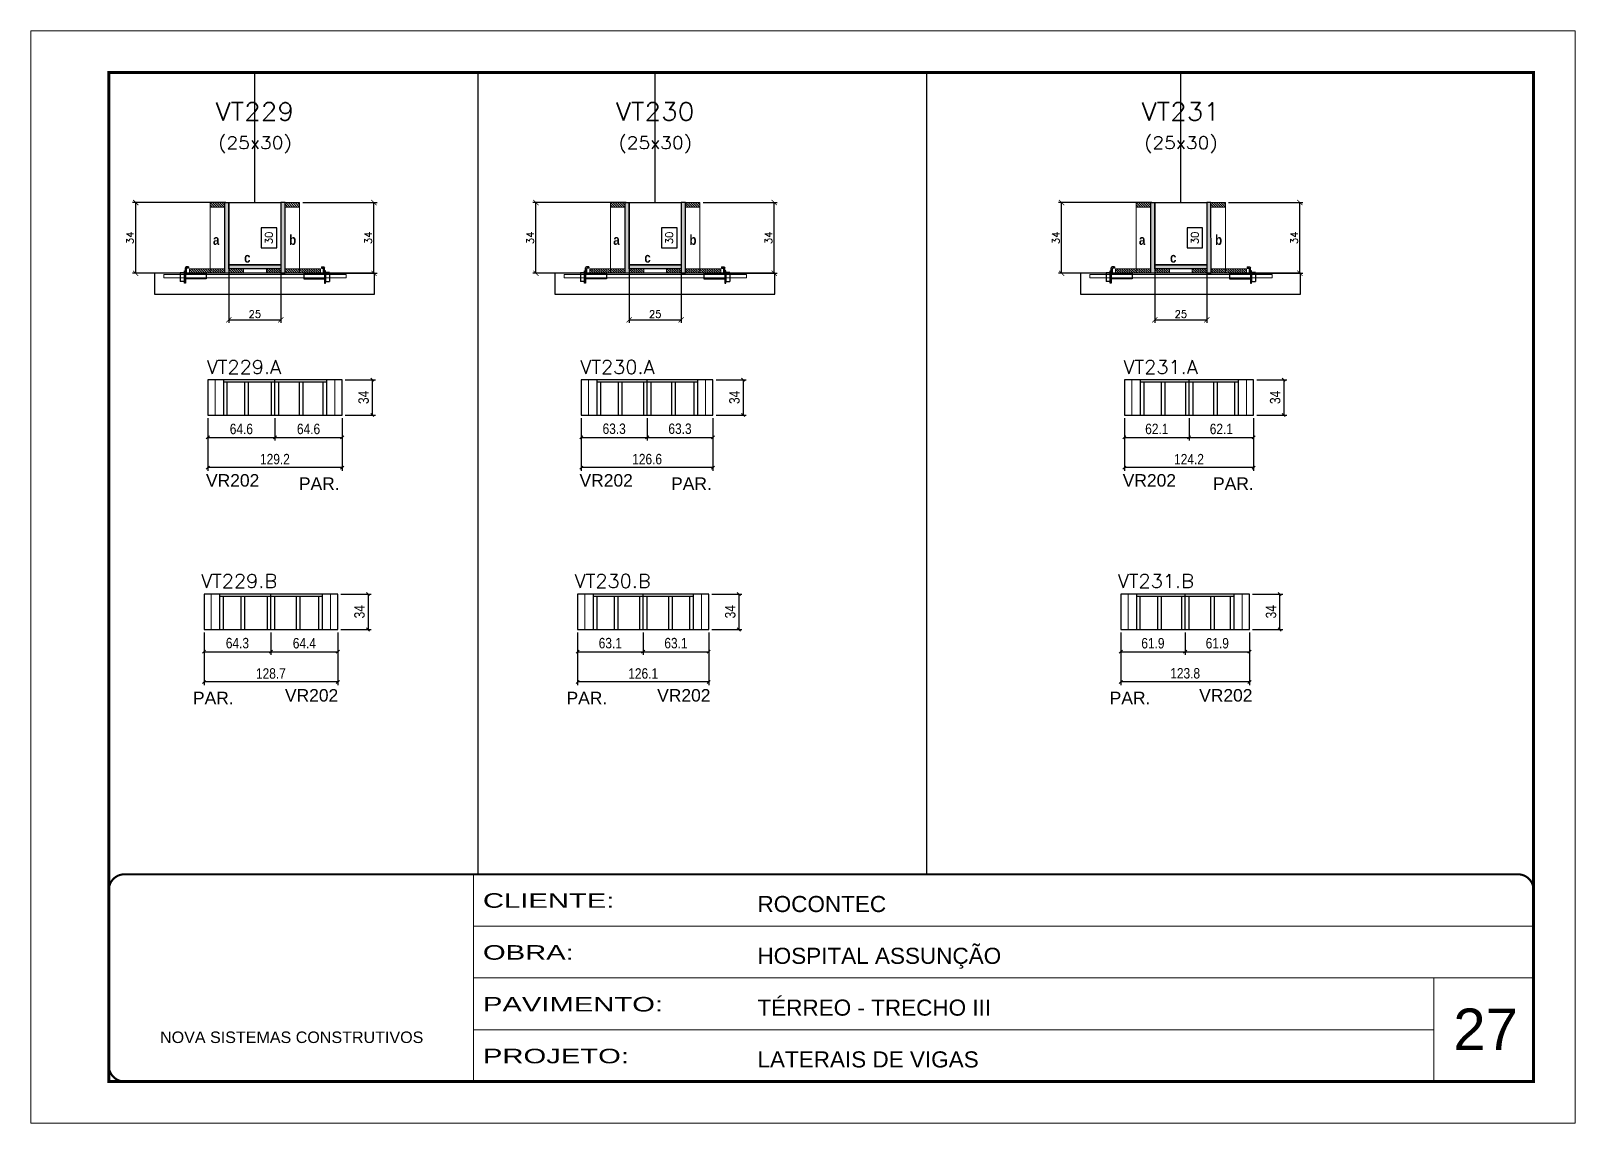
# Model space of a CAD drawing. Extents: x 137137 to 143418, y 10464 to 34486.
# Drawn here: x 140321 to 141806, y 26544 to 27594 of the extents above; entities that cross this region are included whole.
import ezdxf
from ezdxf.enums import TextEntityAlignment as Align

# ---------------------------------------------------------------- set-up
doc = ezdxf.new("R2010")
doc.units = 0
for name, pattern in [('CONTINUO', [0]), ('DASHED', [0.75, 0.5, -0.25]), ('HIDDEN', [0.375, 0.25, -0.125])]:
    doc.linetypes.add(name, pattern=pattern)
for name, color, linetype in [('5', 5, 'Continuous'), ('barrote', 251, 'Continuous'), ('COTA', 241, 'Continuous'), ('Cota Seção (2x)', 4, 'Continuous'), ('detalhes', 4, 'Continuous'), ('Painéis', 200, 'Continuous'), ('presilha', 1, 'Continuous'), ('SARR_2.2x7', 40, 'Continuous'), ('SARR_3.5x7', 81, 'Continuous'), ('Texto de Titulo', 7, 'Continuous'), ('Texto Qtd Sarr', 242, 'Continuous')]:
    doc.layers.add(name, color=color, linetype=linetype)
for name, color, linetype, lineweight in [('CARIMBO', 255, 'Continuous', 9), ('CONCRETO', 251, 'Continuous', 25), ('Folhas', 255, 'Continuous', 9), ('Hachura', 251, 'Continuous', 9), ('Madeira', 126, 'Continuous', 18), ('Sarr 2.2x7', 40, 'Continuous', 9), ('SARRAFO DE PRESSAO', 251, 'DASHED', 9), ('SCO-___-LAJ', 2, 'Continuous', 0), ('Texto Seção', 7, 'Continuous', 15)]:
    doc.layers.add(name, color=color, linetype=linetype, lineweight=lineweight)
doc.styles.add('ARIAL', font='arial.ttf')
doc.styles.add('COTA TECNICA', font='techl___.ttf', dxfattribs={"height": 10})
doc.styles.add('REGUA-120', font='ROMANS.shx', dxfattribs={"height": 15})
doc.styles.add('Romans', font='romans.shx')
doc.styles.get("Standard").update_dxf_attribs({"font": 'arial.ttf'})
doc.styles.add('TECNICA', font='techb___.ttf', dxfattribs={"height": 10})
doc.styles.add('Tecnologia', font='')
doc.styles.get('Tecnologia').set_extended_font_data('Forgotten Futurist')
doc.dimstyles.new('Cota Seção (2x)', dxfattribs={"dimtxt": 7, "dimasz": 5, "dimexe": 3, "dimexo": 3, "dimgap": 2, "dimtad": 3, "dimdec": 1, "dimlfac": 0.5, "dimzin": 12, "dimdsep": 46, "dimtxsty": 'Romans', "dimblk": 'ARCHTICK', "dimcen": 0, "dimclrd": 4, "dimclre": 4, "dimclrt": 1, "dimadec": 1, "dimazin": 3, "dimtfac": 1, "dimtdec": 1, "dimtmove": 0, "dimatfit": 3, "dimldrblk": 'OBLIQUE', "dimfxl": 1, "dimtolj": 1, "dimtzin": 12, "dimarcsym": 0})
doc.dimstyles.new('Cota Seção interna', dxfattribs={"dimtxt": 7, "dimasz": 6, "dimexe": 0.18, "dimexo": 2, "dimgap": -4, "dimtad": 3, "dimdec": 1, "dimlfac": 0.5, "dimzin": 12, "dimdsep": 46, "dimtxsty": 'Romans', "dimblk": 'ARCHTICK', "dimcen": 0.09, "dimse1": 1, "dimse2": 1, "dimsd1": 1, "dimsd2": 1, "dimclrd": 180, "dimclre": 5, "dimclrt": 1, "dimadec": 0, "dimazin": 3, "dimtfac": 1, "dimtdec": 1, "dimtofl": 0, "dimtmove": 0, "dimatfit": 3, "dimldrblk": 'ARCHTICK', "dimfxl": 1, "dimtolj": 1, "dimtzin": 0, "dimarcsym": 0})
doc.dimstyles.new('PAINEL', dxfattribs={"dimtxt": 10, "dimasz": 3, "dimexe": 3, "dimexo": 3, "dimgap": 3, "dimtad": 1, "dimdec": 1, "dimzin": 12, "dimdsep": 46, "dimtxsty": 'COTA TECNICA', "dimblk1": 'OBLIQUE', "dimblk2": 'OBLIQUE', "dimsah": 1, "dimcen": 0.9, "dimclrd": 4, "dimclre": 4, "dimclrt": 240, "dimadec": 1, "dimazin": 3, "dimtfac": 1, "dimtdec": 1, "dimtmove": 0, "dimatfit": 3, "dimfxl": 1, "dimtolj": 1, "dimtzin": 12, "dimarcsym": 0})
pattern_1 = [(315, (164370.2736, 19131.6818), (1.12253202, 1.12253202), [])]
pattern_2 = [(315, (164358.2736, 19131.6818), (1.12253202, 1.12253202), [])]
pattern_3 = [(315, (163864.7819, 19131.6818), (1.12253202, 1.12253202), [])]
pattern_4 = [(315, (163852.7819, 19131.6818), (1.12253202, 1.12253202), [])]
pattern_5 = [(315, (163479.8652, 19131.6818), (1.12253202, 1.12253202), [])]
pattern_6 = [(315, (163467.8652, 19131.6818), (1.12253202, 1.12253202), [])]

msp = doc.modelspace()

# ---------------------------------------------------------------- texts
at = {"layer": '5', "linetype": 'Continuous'}
for s, p in [('VR202', (140489.2, 27156.22)), ('PAR.', (140578.56, 27153.09)), ('VR202', (140848.41, 27156.22)), ('PAR.', (140936.47, 27153.09)), ('VR202', (141370.76, 27156.22)), ('PAR.', (141457.62, 27153.09)), ('PAR.', (140476.67, 26947.03)), ('VR202', (140565.11, 26949.57)), ('PAR.', (140835.89, 26947.03)), ('VR202', (140923.07, 26949.57)), ('PAR.', (141358.23, 26947.03)), ('VR202', (141444.27, 26949.57))]:
    msp.add_text(s, height=12, rotation=0.00004, dxfattribs=at).set_placement(p)
at = {"layer": 'CARIMBO', "style": 'ARIAL'}
msp.add_text('27', height=40, dxfattribs=at).set_placement((141688.65, 26614.47))
at = {"layer": 'detalhes', "style": 'TECNICA'}
for s, p in [('b', (140569.18, 27388.65)), ('b', (140954.09, 27388.65)), ('b', (141459.59, 27388.65)), ('a', (140495.94, 27388.66)), ('a', (140880.86, 27388.66)), ('a', (141386.35, 27388.66)), ('c', (140525.85, 27371.56)), ('c', (140910.76, 27371.56)), ('c', (141416.25, 27371.56))]:
    msp.add_text(s, height=9.6, dxfattribs=at).set_placement(p)
at = {"layer": 'Texto Seção', "style": 'REGUA-120', "width": 1.05}
for s, p in [('VT229.A', (140489.93, 27264.63)), ('VT230.A', (140849.14, 27264.63)), ('VT231.A', (141371.49, 27264.63)), ('VT229.B', (140484.47, 27058.91)), ('VT230.B', (140843.69, 27058.91)), ('VT231.B', (141366.04, 27058.91))]:
    msp.add_text(s, height=13, dxfattribs=at).set_placement(p)

# ---------------------------------------------------------------- blocks, each defined once
blk = doc.blocks.new('9999999999')
at = {"color": 30, "linetype": 'CONTINUO'}
for p, q in [((98564.6, 34230.2), (98564.6, 34429.4)), ((98564.6, 34379.6), (99584, 34379.6)), ((98564.6, 34329.8), (99488, 34329.8)), ((99584, 34329.8), (99488, 34329.8)), ((99488, 34329.8), (99488, 34230.2)), ((98564.6, 34280), (99488, 34280))]:
    blk.add_line(p, q, dxfattribs=at)
at = {"color": 30, "linetype": 'CONTINUO', "const_width": 2}
blk.add_lwpolyline([(99584, 34230.2), (99584, 34414.4, 0.414214), (99569, 34429.4), (98229, 34429.4, 0.414214), (98214, 34414.4), (98214, 34245.2, 0.414214), (98229, 34230.2), (99584, 34230.2)], format="xyb", dxfattribs=at)
at = {"layer": 'Folhas'}
blk.add_lwpolyline([(98139, 34190.2), (99624, 34190.2), (99624, 35240.2), (98139, 35240.2)], close=True, dxfattribs=at)
at = {"layer": 'Folhas', "color": 30, "const_width": 3}
blk.add_lwpolyline([(98214, 34230.2), (99584, 34230.2), (99584, 35200.2), (98214, 35200.2)], close=True, dxfattribs=at)
at = {"color": 7, "linetype": 'Continuous', "ltscale": 5, "style": 'ARIAL'}
for s, height, p in [('ROCONTEC', 15.48, (98837.7, 34393.1)), ('HOSPITAL ASSUNÇÃO', 15.483, (98837.7, 34343.3)), ('TÉRREO - TRECHO III', 15.483, (98837.7, 34293.5)), ('NOVA SISTEMAS CONSTRUTIVOS', 11.059, (98263.2, 34267.2)), ('LATERAIS DE VIGAS', 15.483, (98837.7, 34243.7))]:
    blk.add_text(s, height=height, dxfattribs=at).set_placement(p)
at = {"layer": 'Folhas', "color": 7, "style": 'Tecnologia', "width": 1.5}
for s, p in [('CLIENTE:', (98573.7, 34397.2)), ('OBRA:', (98573.7, 34347.3)), ('PAVIMENTO:', (98573.7, 34297.5)), ('PROJETO:', (98573.7, 34247.7))]:
    blk.add_text(s, height=14, dxfattribs=at).set_placement(p)
blk = doc.blocks.new('_ArchTick')
at = {"color": 0, "linetype": 'ByBlock', "const_width": 0.15}
blk.add_lwpolyline([(-0.5, -0.5), (0.5, 0.5)], dxfattribs=at)
blk = doc.blocks.new('*D5665')
at = {"layer": 'COTA', "color": 4, "lineweight": -2, "transparency": 16777216}
for p, q in [((141398.7, 27429.3), (141309, 27429.3)), ((141312, 27361.3), (141312, 27429.3)), ((141360.7, 27361.3), (141309, 27361.3))]:
    blk.add_line(p, q, dxfattribs=at)
at = {"layer": 'Defpoints', "color": 0, "transparency": 16777216}
for p in [(141312, 27429.3), (141401.7, 27429.3), (141363.7, 27361.3)]:
    blk.add_point(p, dxfattribs=at)
at = {"layer": 'COTA', "color": 4, "lineweight": -2, "transparency": 16777216, "xscale": 5, "yscale": 5, "zscale": 5}
for p, rotation in [((141312, 27429.3), 90), ((141312, 27361.3), 270)]:
    blk.add_blockref('_ArchTick', p, dxfattribs=dict(at, rotation=rotation))
at = {"layer": 'COTA', "color": 1, "transparency": 16777216, "insert": (141306.5, 27395.3), "char_height": 7, "attachment_point": 5, "rotation": 90, "style": 'Romans'}
blk.add_mtext('\\A1;34', dxfattribs=at)
blk = doc.blocks.new('_Oblique')
at = {"color": 0, "linetype": 'ByBlock', "lineweight": -2}
blk.add_line((-0.5, -0.5), (0.5, 0.5), dxfattribs=at)
blk = doc.blocks.new('*D5666')
at = {"layer": 'COTA', "color": 4, "lineweight": -2, "transparency": 16777216}
for p, q in [((141472.6, 27429.3), (141544.1, 27429.3)), ((141541.1, 27361.3), (141541.1, 27429.3)), ((141492.7, 27361.3), (141544.1, 27361.3))]:
    blk.add_line(p, q, dxfattribs=at)
at = {"layer": 'Defpoints', "color": 0, "transparency": 16777216}
for p in [(141469.6, 27429.3), (141541.1, 27429.3), (141489.7, 27361.3)]:
    blk.add_point(p, dxfattribs=at)
at = {"layer": 'COTA', "color": 4, "lineweight": -2, "transparency": 16777216, "xscale": 5, "yscale": 5, "zscale": 5}
for p, rotation in [((141541.1, 27429.3), 90), ((141541.1, 27361.3), 270)]:
    blk.add_blockref('_ArchTick', p, dxfattribs=dict(at, rotation=rotation))
at = {"layer": 'COTA', "color": 1, "transparency": 16777216, "insert": (141535.6, 27395.3), "char_height": 7, "attachment_point": 5, "rotation": 90, "style": 'Romans'}
blk.add_mtext('\\A1;34', dxfattribs=at)
blk = doc.blocks.new('*D5667')
at = {"layer": 'Cota Seção (2x)', "color": 180, "lineweight": -2, "transparency": 16777216}
for p, q in [((141447.6, 27405), (141432.6, 27405)), ((141432.6, 27405), (141432.6, 27385.7)), ((141447.6, 27385.7), (141447.6, 27405)), ((141432.6, 27385.7), (141447.6, 27385.7))]:
    blk.add_line(p, q, dxfattribs=at)
at = {"layer": 'Defpoints', "color": 0, "transparency": 16777216}
for p in [(141451.6, 27429.3), (141451.6, 27429.3), (141451.7, 27369.3)]:
    blk.add_point(p, dxfattribs=at)
at = {"layer": 'Cota Seção (2x)', "color": 1, "transparency": 16777216, "insert": (141440.1, 27395.3), "char_height": 7, "attachment_point": 5, "rotation": 90, "style": 'Romans'}
blk.add_mtext('\\A1;30', dxfattribs=at)
blk = doc.blocks.new('titulo1')
at = {"layer": 'Defpoints', "color": 252, "linetype": 'HIDDEN', "ltscale": 2}
blk.add_line((0, 0), (0, 125), dxfattribs=at)
at = {"layer": 'Defpoints', "style": 'Romans', "oblique": 15}
blk.add_attdef('FOLHA', text='', height=10, dxfattribs=at).set_placement((0, 15.6), align=Align.MIDDLE_CENTER)
at = {"layer": 'Texto Qtd Sarr', "color": 3, "style": 'Romans', "oblique": 15}
for tag, height, p in [('TITULO', 17, (0, 71.4)), ('SEÇÃO', 12, (0, 41.5))]:
    blk.add_attdef(tag, text='', height=height, dxfattribs=at).set_placement(p, align=Align.MIDDLE_CENTER)
blk = doc.blocks.new('PRESILHA METÁLICA 1')
at = {"layer": 'presilha'}
for p, q in [((0, 13), (6, 13)), ((0, 13), (0, 0)), ((6, 0), (0, 0)), ((6, 15.5), (7.5, 15.5)), ((6, -2.5), (6, 15.5)), ((6, 13), (6, 0)), ((7.5, 10.6), (7.5, 19.9)), ((7.5, 15.5), (7.5, -2.5)), ((37.5, 4.1), (7.5, 4.1)), ((12, 21), (8.6, 21)), ((9, 11.6), (9, 18.9)), ((12, 19.5), (9.6, 19.5)), ((37.5, 11), (9.6, 11)), ((12, 21), (12, 19.5)), ((37.5, 11), (37.5, 4.1)), ((7.5, -2.5), (6, -2.5))]:
    blk.add_line(p, q, dxfattribs=at)
for centre, radius, start, end in [((8.6, 19.9), 1.14, 90, 180), ((9.6, 18.9), 0.57, 90, 180), ((9.6, 11.6), 0.57, 180, 270)]:
    blk.add_arc(centre, radius, start, end, dxfattribs=at)
blk = doc.blocks.new('*D5668')
at = {"layer": 'COTA', "color": 4, "lineweight": -2, "transparency": 16777216}
for p, q in [((141401.7, 27362.7), (141401.7, 27313.6)), ((141451.7, 27362.7), (141451.7, 27313.6)), ((141401.7, 27316.6), (141451.7, 27316.6))]:
    blk.add_line(p, q, dxfattribs=at)
at = {"layer": 'Defpoints', "color": 0, "transparency": 16777216}
for p in [(141401.7, 27365.7), (141451.7, 27365.7), (141451.7, 27316.6)]:
    blk.add_point(p, dxfattribs=at)
at = {"layer": 'COTA', "color": 4, "lineweight": -2, "transparency": 16777216, "xscale": 5, "yscale": 5, "zscale": 5, "rotation": 180}
blk.add_blockref('_ArchTick', (141401.7, 27316.6), dxfattribs=at)
at = {"layer": 'COTA', "color": 4, "lineweight": -2, "transparency": 16777216, "xscale": 5, "yscale": 5, "zscale": 5}
blk.add_blockref('_ArchTick', (141451.7, 27316.6), dxfattribs=at)
at = {"layer": 'COTA', "color": 1, "transparency": 16777216, "insert": (141426.7, 27322.1), "char_height": 7, "attachment_point": 5, "style": 'Romans'}
blk.add_mtext('\\A1;25', dxfattribs=at)
blk = doc.blocks.new('*D5669')
at = {"layer": 'COTA', "color": 4, "linetype": 'ByBlock', "lineweight": -2, "transparency": 16777216}
for p, q in [((141499.6, 27259), (141528.6, 27259)), ((141525.6, 27259), (141525.6, 27225)), ((141499.6, 27225), (141528.6, 27225))]:
    blk.add_line(p, q, dxfattribs=at)
at = {"layer": 'Defpoints', "color": 0, "linetype": 'ByBlock', "transparency": 16777216}
for p in [(141496.6, 27259), (141496.6, 27225), (141525.6, 27225)]:
    blk.add_point(p, dxfattribs=at)
at = {"layer": 'COTA', "color": 4, "linetype": 'ByBlock', "lineweight": -2, "transparency": 16777216, "xscale": 3, "yscale": 3, "zscale": 3}
for p, rotation in [((141525.6, 27259), 90), ((141525.6, 27225), 270)]:
    blk.add_blockref('_Oblique', p, dxfattribs=dict(at, rotation=rotation))
at = {"layer": 'COTA', "color": 240, "linetype": 'ByBlock', "transparency": 16777216, "insert": (141517.4, 27242), "char_height": 10, "attachment_point": 5, "rotation": 90, "style": 'COTA TECNICA'}
blk.add_mtext('\\A1;34', dxfattribs=at)
blk = doc.blocks.new('*D5670')
at = {"layer": 'COTA', "color": 4, "linetype": 'ByBlock', "lineweight": -2, "transparency": 16777216}
for p, q in [((141372.4, 27222), (141372.4, 27171.5)), ((141496.6, 27222), (141496.6, 27171.5)), ((141496.6, 27174.5), (141372.4, 27174.5))]:
    blk.add_line(p, q, dxfattribs=at)
at = {"layer": 'Defpoints', "color": 0, "linetype": 'ByBlock', "transparency": 16777216}
for p in [(141372.4, 27225), (141496.6, 27225), (141372.4, 27174.5)]:
    blk.add_point(p, dxfattribs=at)
at = {"layer": 'COTA', "color": 4, "linetype": 'ByBlock', "lineweight": -2, "transparency": 16777216, "xscale": 3, "yscale": 3, "zscale": 3, "rotation": 180}
blk.add_blockref('_Oblique', (141372.4, 27174.5), dxfattribs=at)
at = {"layer": 'COTA', "color": 4, "linetype": 'ByBlock', "lineweight": -2, "transparency": 16777216, "xscale": 3, "yscale": 3, "zscale": 3}
blk.add_blockref('_Oblique', (141496.6, 27174.5), dxfattribs=at)
at = {"layer": 'COTA', "color": 240, "linetype": 'ByBlock', "transparency": 16777216, "insert": (141434.5, 27182.6), "char_height": 10, "attachment_point": 5, "style": 'COTA TECNICA'}
blk.add_mtext('\\A1;124.2', dxfattribs=at)
blk = doc.blocks.new('*D5671')
at = {"layer": 'COTA', "color": 4, "linetype": 'ByBlock', "lineweight": -2, "transparency": 16777216}
for p, q in [((141372.4, 27222), (141372.4, 27200.5)), ((141434.5, 27222), (141434.5, 27200.5)), ((141372.4, 27203.5), (141434.5, 27203.5))]:
    blk.add_line(p, q, dxfattribs=at)
at = {"layer": 'Defpoints', "color": 0, "linetype": 'ByBlock', "transparency": 16777216}
for p in [(141372.4, 27225), (141434.5, 27225), (141434.5, 27203.5)]:
    blk.add_point(p, dxfattribs=at)
at = {"layer": 'COTA', "color": 4, "linetype": 'ByBlock', "lineweight": -2, "transparency": 16777216, "xscale": 3, "yscale": 3, "zscale": 3, "rotation": 180}
blk.add_blockref('_Oblique', (141372.4, 27203.5), dxfattribs=at)
at = {"layer": 'COTA', "color": 4, "linetype": 'ByBlock', "lineweight": -2, "transparency": 16777216, "xscale": 3, "yscale": 3, "zscale": 3}
blk.add_blockref('_Oblique', (141434.5, 27203.5), dxfattribs=at)
at = {"layer": 'COTA', "color": 240, "linetype": 'ByBlock', "transparency": 16777216, "insert": (141403.5, 27211.6), "char_height": 10, "attachment_point": 5, "style": 'COTA TECNICA'}
blk.add_mtext('\\A1;62.1', dxfattribs=at)
blk = doc.blocks.new('*D5672')
at = {"layer": 'COTA', "color": 4, "linetype": 'ByBlock', "lineweight": -2, "transparency": 16777216}
for p, q in [((141434.5, 27222), (141434.5, 27200.5)), ((141496.6, 27222), (141496.6, 27200.5)), ((141434.5, 27203.5), (141496.6, 27203.5))]:
    blk.add_line(p, q, dxfattribs=at)
at = {"layer": 'Defpoints', "color": 0, "linetype": 'ByBlock', "transparency": 16777216}
for p in [(141434.5, 27225), (141496.6, 27225), (141496.6, 27203.5)]:
    blk.add_point(p, dxfattribs=at)
at = {"layer": 'COTA', "color": 4, "linetype": 'ByBlock', "lineweight": -2, "transparency": 16777216, "xscale": 3, "yscale": 3, "zscale": 3, "rotation": 180}
blk.add_blockref('_Oblique', (141434.5, 27203.5), dxfattribs=at)
at = {"layer": 'COTA', "color": 4, "linetype": 'ByBlock', "lineweight": -2, "transparency": 16777216, "xscale": 3, "yscale": 3, "zscale": 3}
blk.add_blockref('_Oblique', (141496.6, 27203.5), dxfattribs=at)
at = {"layer": 'COTA', "color": 240, "linetype": 'ByBlock', "transparency": 16777216, "insert": (141465.6, 27211.6), "char_height": 10, "attachment_point": 5, "style": 'COTA TECNICA'}
blk.add_mtext('\\A1;62.1', dxfattribs=at)
blk = doc.blocks.new('*D5673')
at = {"layer": 'COTA', "color": 4, "linetype": 'ByBlock', "lineweight": -2, "transparency": 16777216}
for p, q in [((141495.7, 27052.9), (141524.6, 27052.9)), ((141521.6, 27052.9), (141521.6, 27018.9)), ((141495.7, 27018.9), (141524.6, 27018.9))]:
    blk.add_line(p, q, dxfattribs=at)
at = {"layer": 'Defpoints', "color": 0, "linetype": 'ByBlock', "transparency": 16777216}
for p in [(141492.7, 27052.9), (141492.7, 27018.9), (141521.6, 27018.9)]:
    blk.add_point(p, dxfattribs=at)
at = {"layer": 'COTA', "color": 4, "linetype": 'ByBlock', "lineweight": -2, "transparency": 16777216, "xscale": 3, "yscale": 3, "zscale": 3}
for p, rotation in [((141521.6, 27052.9), 90), ((141521.6, 27018.9), 270)]:
    blk.add_blockref('_Oblique', p, dxfattribs=dict(at, rotation=rotation))
at = {"layer": 'COTA', "color": 240, "linetype": 'ByBlock', "transparency": 16777216, "insert": (141513.4, 27035.9), "char_height": 10, "attachment_point": 5, "rotation": 90, "style": 'COTA TECNICA'}
blk.add_mtext('\\A1;34', dxfattribs=at)
blk = doc.blocks.new('*D5674')
at = {"layer": 'COTA', "color": 4, "linetype": 'ByBlock', "lineweight": -2, "transparency": 16777216}
for p, q in [((141368.9, 27015.9), (141368.9, 26965.4)), ((141492.7, 27015.9), (141492.7, 26965.4)), ((141492.7, 26968.4), (141368.9, 26968.4))]:
    blk.add_line(p, q, dxfattribs=at)
at = {"layer": 'Defpoints', "color": 0, "linetype": 'ByBlock', "transparency": 16777216}
for p in [(141368.9, 27018.9), (141492.7, 27018.9), (141368.9, 26968.4)]:
    blk.add_point(p, dxfattribs=at)
at = {"layer": 'COTA', "color": 4, "linetype": 'ByBlock', "lineweight": -2, "transparency": 16777216, "xscale": 3, "yscale": 3, "zscale": 3, "rotation": 180}
blk.add_blockref('_Oblique', (141368.9, 26968.4), dxfattribs=at)
at = {"layer": 'COTA', "color": 4, "linetype": 'ByBlock', "lineweight": -2, "transparency": 16777216, "xscale": 3, "yscale": 3, "zscale": 3}
blk.add_blockref('_Oblique', (141492.7, 26968.4), dxfattribs=at)
at = {"layer": 'COTA', "color": 240, "linetype": 'ByBlock', "transparency": 16777216, "insert": (141430.8, 26976.7), "char_height": 10, "attachment_point": 5, "style": 'COTA TECNICA'}
blk.add_mtext('\\A1;123.8', dxfattribs=at)
blk = doc.blocks.new('*D5675')
at = {"layer": 'COTA', "color": 4, "linetype": 'ByBlock', "lineweight": -2, "transparency": 16777216}
for p, q in [((141368.9, 27015.9), (141368.9, 26994.5)), ((141430.8, 27015.9), (141430.8, 26994.5)), ((141368.9, 26997.5), (141430.8, 26997.5))]:
    blk.add_line(p, q, dxfattribs=at)
at = {"layer": 'Defpoints', "color": 0, "linetype": 'ByBlock', "transparency": 16777216}
for p in [(141368.9, 27018.9), (141430.8, 27018.9), (141430.8, 26997.5)]:
    blk.add_point(p, dxfattribs=at)
at = {"layer": 'COTA', "color": 4, "linetype": 'ByBlock', "lineweight": -2, "transparency": 16777216, "xscale": 3, "yscale": 3, "zscale": 3, "rotation": 180}
blk.add_blockref('_Oblique', (141368.9, 26997.5), dxfattribs=at)
at = {"layer": 'COTA', "color": 4, "linetype": 'ByBlock', "lineweight": -2, "transparency": 16777216, "xscale": 3, "yscale": 3, "zscale": 3}
blk.add_blockref('_Oblique', (141430.8, 26997.5), dxfattribs=at)
at = {"layer": 'COTA', "color": 240, "linetype": 'ByBlock', "transparency": 16777216, "insert": (141399.8, 27005.6), "char_height": 10, "attachment_point": 5, "style": 'COTA TECNICA'}
blk.add_mtext('\\A1;61.9', dxfattribs=at)
blk = doc.blocks.new('*D5676')
at = {"layer": 'COTA', "color": 4, "linetype": 'ByBlock', "lineweight": -2, "transparency": 16777216}
for p, q in [((141430.8, 27015.9), (141430.8, 26994.5)), ((141492.7, 27015.9), (141492.7, 26994.5)), ((141430.8, 26997.5), (141492.7, 26997.5))]:
    blk.add_line(p, q, dxfattribs=at)
at = {"layer": 'Defpoints', "color": 0, "linetype": 'ByBlock', "transparency": 16777216}
for p in [(141430.8, 27018.9), (141492.7, 27018.9), (141492.7, 26997.5)]:
    blk.add_point(p, dxfattribs=at)
at = {"layer": 'COTA', "color": 4, "linetype": 'ByBlock', "lineweight": -2, "transparency": 16777216, "xscale": 3, "yscale": 3, "zscale": 3, "rotation": 180}
blk.add_blockref('_Oblique', (141430.8, 26997.5), dxfattribs=at)
at = {"layer": 'COTA', "color": 4, "linetype": 'ByBlock', "lineweight": -2, "transparency": 16777216, "xscale": 3, "yscale": 3, "zscale": 3}
blk.add_blockref('_Oblique', (141492.7, 26997.5), dxfattribs=at)
at = {"layer": 'COTA', "color": 240, "linetype": 'ByBlock', "transparency": 16777216, "insert": (141461.7, 27005.6), "char_height": 10, "attachment_point": 5, "style": 'COTA TECNICA'}
blk.add_mtext('\\A1;61.9', dxfattribs=at)
blk = doc.blocks.new('*D5677')
at = {"layer": 'COTA', "color": 4, "lineweight": -2, "transparency": 16777216}
for p, q in [((140893.2, 27429.3), (140803.5, 27429.3)), ((140806.5, 27361.3), (140806.5, 27429.3)), ((140855.2, 27361.3), (140803.5, 27361.3))]:
    blk.add_line(p, q, dxfattribs=at)
at = {"layer": 'Defpoints', "color": 0, "transparency": 16777216}
for p in [(140806.5, 27429.3), (140896.2, 27429.3), (140858.2, 27361.3)]:
    blk.add_point(p, dxfattribs=at)
at = {"layer": 'COTA', "color": 4, "lineweight": -2, "transparency": 16777216, "xscale": 5, "yscale": 5, "zscale": 5}
for p, rotation in [((140806.5, 27429.3), 90), ((140806.5, 27361.3), 270)]:
    blk.add_blockref('_ArchTick', p, dxfattribs=dict(at, rotation=rotation))
at = {"layer": 'COTA', "color": 1, "transparency": 16777216, "insert": (140801, 27395.3), "char_height": 7, "attachment_point": 5, "rotation": 90, "style": 'Romans'}
blk.add_mtext('\\A1;34', dxfattribs=at)
blk = doc.blocks.new('*D5678')
at = {"layer": 'COTA', "color": 4, "lineweight": -2, "transparency": 16777216}
for p, q in [((140967.2, 27429.3), (141038.6, 27429.3)), ((141035.6, 27361.3), (141035.6, 27429.3)), ((140987.2, 27361.3), (141038.6, 27361.3))]:
    blk.add_line(p, q, dxfattribs=at)
at = {"layer": 'Defpoints', "color": 0, "transparency": 16777216}
for p in [(140964.2, 27429.3), (141035.6, 27429.3), (140984.2, 27361.3)]:
    blk.add_point(p, dxfattribs=at)
at = {"layer": 'COTA', "color": 4, "lineweight": -2, "transparency": 16777216, "xscale": 5, "yscale": 5, "zscale": 5}
for p, rotation in [((141035.6, 27429.3), 90), ((141035.6, 27361.3), 270)]:
    blk.add_blockref('_ArchTick', p, dxfattribs=dict(at, rotation=rotation))
at = {"layer": 'COTA', "color": 1, "transparency": 16777216, "insert": (141030.1, 27395.3), "char_height": 7, "attachment_point": 5, "rotation": 90, "style": 'Romans'}
blk.add_mtext('\\A1;34', dxfattribs=at)
blk = doc.blocks.new('*D5679')
at = {"layer": 'Cota Seção (2x)', "color": 180, "lineweight": -2, "transparency": 16777216}
for p, q in [((140942.2, 27405), (140927.2, 27405)), ((140927.2, 27405), (140927.2, 27385.7)), ((140942.2, 27385.7), (140942.2, 27405)), ((140927.2, 27385.7), (140942.2, 27385.7))]:
    blk.add_line(p, q, dxfattribs=at)
at = {"layer": 'Defpoints', "color": 0, "transparency": 16777216}
for p in [(140946.2, 27429.3), (140946.2, 27429.3), (140946.2, 27369.3)]:
    blk.add_point(p, dxfattribs=at)
at = {"layer": 'Cota Seção (2x)', "color": 1, "transparency": 16777216, "insert": (140934.7, 27395.3), "char_height": 7, "attachment_point": 5, "rotation": 90, "style": 'Romans'}
blk.add_mtext('\\A1;30', dxfattribs=at)
blk = doc.blocks.new('*D5680')
at = {"layer": 'COTA', "color": 4, "lineweight": -2, "transparency": 16777216}
for p, q in [((140896.2, 27362.7), (140896.2, 27313.6)), ((140946.2, 27362.7), (140946.2, 27313.6)), ((140896.2, 27316.6), (140946.2, 27316.6))]:
    blk.add_line(p, q, dxfattribs=at)
at = {"layer": 'Defpoints', "color": 0, "transparency": 16777216}
for p in [(140896.2, 27365.7), (140946.2, 27365.7), (140946.2, 27316.6)]:
    blk.add_point(p, dxfattribs=at)
at = {"layer": 'COTA', "color": 4, "lineweight": -2, "transparency": 16777216, "xscale": 5, "yscale": 5, "zscale": 5, "rotation": 180}
blk.add_blockref('_ArchTick', (140896.2, 27316.6), dxfattribs=at)
at = {"layer": 'COTA', "color": 4, "lineweight": -2, "transparency": 16777216, "xscale": 5, "yscale": 5, "zscale": 5}
blk.add_blockref('_ArchTick', (140946.2, 27316.6), dxfattribs=at)
at = {"layer": 'COTA', "color": 1, "transparency": 16777216, "insert": (140921.2, 27322.1), "char_height": 7, "attachment_point": 5, "style": 'Romans'}
blk.add_mtext('\\A1;25', dxfattribs=at)
blk = doc.blocks.new('*D5734')
at = {"layer": 'COTA', "color": 4, "lineweight": -2, "transparency": 16777216}
for p, q in [((140508.2, 27429.3), (140418.6, 27429.3)), ((140421.6, 27361.3), (140421.6, 27429.3)), ((140470.2, 27361.3), (140418.6, 27361.3))]:
    blk.add_line(p, q, dxfattribs=at)
at = {"layer": 'Defpoints', "color": 0, "transparency": 16777216}
for p in [(140421.6, 27429.3), (140511.2, 27429.3), (140473.2, 27361.3)]:
    blk.add_point(p, dxfattribs=at)
at = {"layer": 'COTA', "color": 4, "lineweight": -2, "transparency": 16777216, "xscale": 5, "yscale": 5, "zscale": 5}
for p, rotation in [((140421.6, 27429.3), 90), ((140421.6, 27361.3), 270)]:
    blk.add_blockref('_ArchTick', p, dxfattribs=dict(at, rotation=rotation))
at = {"layer": 'COTA', "color": 1, "transparency": 16777216, "insert": (140416.1, 27395.3), "char_height": 7, "attachment_point": 5, "rotation": 90, "style": 'Romans'}
blk.add_mtext('\\A1;34', dxfattribs=at)
blk = doc.blocks.new('*D5735')
at = {"layer": 'COTA', "color": 4, "lineweight": -2, "transparency": 16777216}
for p, q in [((140582.2, 27429.3), (140653.7, 27429.3)), ((140650.7, 27361.3), (140650.7, 27429.3)), ((140602.2, 27361.3), (140653.7, 27361.3))]:
    blk.add_line(p, q, dxfattribs=at)
at = {"layer": 'Defpoints', "color": 0, "transparency": 16777216}
for p in [(140579.2, 27429.3), (140650.7, 27429.3), (140599.2, 27361.3)]:
    blk.add_point(p, dxfattribs=at)
at = {"layer": 'COTA', "color": 4, "lineweight": -2, "transparency": 16777216, "xscale": 5, "yscale": 5, "zscale": 5}
for p, rotation in [((140650.7, 27429.3), 90), ((140650.7, 27361.3), 270)]:
    blk.add_blockref('_ArchTick', p, dxfattribs=dict(at, rotation=rotation))
at = {"layer": 'COTA', "color": 1, "transparency": 16777216, "insert": (140645.2, 27395.3), "char_height": 7, "attachment_point": 5, "rotation": 90, "style": 'Romans'}
blk.add_mtext('\\A1;34', dxfattribs=at)
blk = doc.blocks.new('*D5736')
at = {"layer": 'Cota Seção (2x)', "color": 180, "lineweight": -2, "transparency": 16777216}
for p, q in [((140557.2, 27405), (140542.2, 27405)), ((140542.2, 27405), (140542.2, 27385.7)), ((140557.2, 27385.7), (140557.2, 27405)), ((140542.2, 27385.7), (140557.2, 27385.7))]:
    blk.add_line(p, q, dxfattribs=at)
at = {"layer": 'Defpoints', "color": 0, "transparency": 16777216}
for p in [(140561.2, 27429.3), (140561.2, 27429.3), (140561.2, 27369.3)]:
    blk.add_point(p, dxfattribs=at)
at = {"layer": 'Cota Seção (2x)', "color": 1, "transparency": 16777216, "insert": (140549.7, 27395.3), "char_height": 7, "attachment_point": 5, "rotation": 90, "style": 'Romans'}
blk.add_mtext('\\A1;30', dxfattribs=at)
blk = doc.blocks.new('*D5737')
at = {"layer": 'COTA', "color": 4, "lineweight": -2, "transparency": 16777216}
for p, q in [((140511.2, 27362.7), (140511.2, 27313.6)), ((140561.2, 27362.7), (140561.2, 27313.6)), ((140511.2, 27316.6), (140561.2, 27316.6))]:
    blk.add_line(p, q, dxfattribs=at)
at = {"layer": 'Defpoints', "color": 0, "transparency": 16777216}
for p in [(140511.2, 27365.7), (140561.2, 27365.7), (140561.2, 27316.6)]:
    blk.add_point(p, dxfattribs=at)
at = {"layer": 'COTA', "color": 4, "lineweight": -2, "transparency": 16777216, "xscale": 5, "yscale": 5, "zscale": 5, "rotation": 180}
blk.add_blockref('_ArchTick', (140511.2, 27316.6), dxfattribs=at)
at = {"layer": 'COTA', "color": 4, "lineweight": -2, "transparency": 16777216, "xscale": 5, "yscale": 5, "zscale": 5}
blk.add_blockref('_ArchTick', (140561.2, 27316.6), dxfattribs=at)
at = {"layer": 'COTA', "color": 1, "transparency": 16777216, "insert": (140536.2, 27322.1), "char_height": 7, "attachment_point": 5, "style": 'Romans'}
blk.add_mtext('\\A1;25', dxfattribs=at)
blk = doc.blocks.new('*D6029')
at = {"layer": 'COTA', "color": 4, "linetype": 'ByBlock', "lineweight": -2, "transparency": 16777216}
for p, q in [((140979.7, 27259), (141008.7, 27259)), ((141005.7, 27259), (141005.7, 27225)), ((140979.7, 27225), (141008.7, 27225))]:
    blk.add_line(p, q, dxfattribs=at)
at = {"layer": 'Defpoints', "color": 0, "linetype": 'ByBlock', "transparency": 16777216}
for p in [(140976.7, 27259), (140976.7, 27225), (141005.7, 27225)]:
    blk.add_point(p, dxfattribs=at)
at = {"layer": 'COTA', "color": 4, "linetype": 'ByBlock', "lineweight": -2, "transparency": 16777216, "xscale": 3, "yscale": 3, "zscale": 3}
for p, rotation in [((141005.7, 27259), 90), ((141005.7, 27225), 270)]:
    blk.add_blockref('_Oblique', p, dxfattribs=dict(at, rotation=rotation))
at = {"layer": 'COTA', "color": 240, "linetype": 'ByBlock', "transparency": 16777216, "insert": (140997.4, 27242), "char_height": 10, "attachment_point": 5, "rotation": 90, "style": 'COTA TECNICA'}
blk.add_mtext('\\A1;34', dxfattribs=at)
blk = doc.blocks.new('*D6030')
at = {"layer": 'COTA', "color": 4, "linetype": 'ByBlock', "lineweight": -2, "transparency": 16777216}
for p, q in [((140850.1, 27222), (140850.1, 27171.5)), ((140976.7, 27222), (140976.7, 27171.5)), ((140976.7, 27174.5), (140850.1, 27174.5))]:
    blk.add_line(p, q, dxfattribs=at)
at = {"layer": 'Defpoints', "color": 0, "linetype": 'ByBlock', "transparency": 16777216}
for p in [(140850.1, 27225), (140976.7, 27225), (140850.1, 27174.5)]:
    blk.add_point(p, dxfattribs=at)
at = {"layer": 'COTA', "color": 4, "linetype": 'ByBlock', "lineweight": -2, "transparency": 16777216, "xscale": 3, "yscale": 3, "zscale": 3, "rotation": 180}
blk.add_blockref('_Oblique', (140850.1, 27174.5), dxfattribs=at)
at = {"layer": 'COTA', "color": 4, "linetype": 'ByBlock', "lineweight": -2, "transparency": 16777216, "xscale": 3, "yscale": 3, "zscale": 3}
blk.add_blockref('_Oblique', (140976.7, 27174.5), dxfattribs=at)
at = {"layer": 'COTA', "color": 240, "linetype": 'ByBlock', "transparency": 16777216, "insert": (140913.4, 27182.6), "char_height": 10, "attachment_point": 5, "style": 'COTA TECNICA'}
blk.add_mtext('\\A1;126.6', dxfattribs=at)
blk = doc.blocks.new('*D6031')
at = {"layer": 'COTA', "color": 4, "linetype": 'ByBlock', "lineweight": -2, "transparency": 16777216}
for p, q in [((140850.1, 27222), (140850.1, 27200.5)), ((140913.4, 27222), (140913.4, 27200.5)), ((140850.1, 27203.5), (140913.4, 27203.5))]:
    blk.add_line(p, q, dxfattribs=at)
at = {"layer": 'Defpoints', "color": 0, "linetype": 'ByBlock', "transparency": 16777216}
for p in [(140850.1, 27225), (140913.4, 27225), (140913.4, 27203.5)]:
    blk.add_point(p, dxfattribs=at)
at = {"layer": 'COTA', "color": 4, "linetype": 'ByBlock', "lineweight": -2, "transparency": 16777216, "xscale": 3, "yscale": 3, "zscale": 3, "rotation": 180}
blk.add_blockref('_Oblique', (140850.1, 27203.5), dxfattribs=at)
at = {"layer": 'COTA', "color": 4, "linetype": 'ByBlock', "lineweight": -2, "transparency": 16777216, "xscale": 3, "yscale": 3, "zscale": 3}
blk.add_blockref('_Oblique', (140913.4, 27203.5), dxfattribs=at)
at = {"layer": 'COTA', "color": 240, "linetype": 'ByBlock', "transparency": 16777216, "insert": (140881.7, 27211.8), "char_height": 10, "attachment_point": 5, "style": 'COTA TECNICA'}
blk.add_mtext('\\A1;63.3', dxfattribs=at)
blk = doc.blocks.new('*D6032')
at = {"layer": 'COTA', "color": 4, "linetype": 'ByBlock', "lineweight": -2, "transparency": 16777216}
for p, q in [((140913.4, 27222), (140913.4, 27200.5)), ((140976.7, 27222), (140976.7, 27200.5)), ((140913.4, 27203.5), (140976.7, 27203.5))]:
    blk.add_line(p, q, dxfattribs=at)
at = {"layer": 'Defpoints', "color": 0, "linetype": 'ByBlock', "transparency": 16777216}
for p in [(140913.4, 27225), (140976.7, 27225), (140976.7, 27203.5)]:
    blk.add_point(p, dxfattribs=at)
at = {"layer": 'COTA', "color": 4, "linetype": 'ByBlock', "lineweight": -2, "transparency": 16777216, "xscale": 3, "yscale": 3, "zscale": 3, "rotation": 180}
blk.add_blockref('_Oblique', (140913.4, 27203.5), dxfattribs=at)
at = {"layer": 'COTA', "color": 4, "linetype": 'ByBlock', "lineweight": -2, "transparency": 16777216, "xscale": 3, "yscale": 3, "zscale": 3}
blk.add_blockref('_Oblique', (140976.7, 27203.5), dxfattribs=at)
at = {"layer": 'COTA', "color": 240, "linetype": 'ByBlock', "transparency": 16777216, "insert": (140945, 27211.8), "char_height": 10, "attachment_point": 5, "style": 'COTA TECNICA'}
blk.add_mtext('\\A1;63.3', dxfattribs=at)
blk = doc.blocks.new('*D6033')
at = {"layer": 'COTA', "color": 4, "linetype": 'ByBlock', "lineweight": -2, "transparency": 16777216}
for p, q in [((140975.6, 27052.9), (141004.6, 27052.9)), ((141001.6, 27052.9), (141001.6, 27018.9)), ((140975.6, 27018.9), (141004.6, 27018.9))]:
    blk.add_line(p, q, dxfattribs=at)
at = {"layer": 'Defpoints', "color": 0, "linetype": 'ByBlock', "transparency": 16777216}
for p in [(140972.6, 27052.9), (140972.6, 27018.9), (141001.6, 27018.9)]:
    blk.add_point(p, dxfattribs=at)
at = {"layer": 'COTA', "color": 4, "linetype": 'ByBlock', "lineweight": -2, "transparency": 16777216, "xscale": 3, "yscale": 3, "zscale": 3}
for p, rotation in [((141001.6, 27052.9), 90), ((141001.6, 27018.9), 270)]:
    blk.add_blockref('_Oblique', p, dxfattribs=dict(at, rotation=rotation))
at = {"layer": 'COTA', "color": 240, "linetype": 'ByBlock', "transparency": 16777216, "insert": (140993.4, 27035.9), "char_height": 10, "attachment_point": 5, "rotation": 90, "style": 'COTA TECNICA'}
blk.add_mtext('\\A1;34', dxfattribs=at)
blk = doc.blocks.new('*D6034')
at = {"layer": 'COTA', "color": 4, "linetype": 'ByBlock', "lineweight": -2, "transparency": 16777216}
for p, q in [((140846.5, 27015.9), (140846.5, 26965.4)), ((140972.6, 27015.9), (140972.6, 26965.4)), ((140972.6, 26968.4), (140846.5, 26968.4))]:
    blk.add_line(p, q, dxfattribs=at)
at = {"layer": 'Defpoints', "color": 0, "linetype": 'ByBlock', "transparency": 16777216}
for p in [(140846.5, 27018.9), (140972.6, 27018.9), (140846.5, 26968.4)]:
    blk.add_point(p, dxfattribs=at)
at = {"layer": 'COTA', "color": 4, "linetype": 'ByBlock', "lineweight": -2, "transparency": 16777216, "xscale": 3, "yscale": 3, "zscale": 3, "rotation": 180}
blk.add_blockref('_Oblique', (140846.5, 26968.4), dxfattribs=at)
at = {"layer": 'COTA', "color": 4, "linetype": 'ByBlock', "lineweight": -2, "transparency": 16777216, "xscale": 3, "yscale": 3, "zscale": 3}
blk.add_blockref('_Oblique', (140972.6, 26968.4), dxfattribs=at)
at = {"layer": 'COTA', "color": 240, "linetype": 'ByBlock', "transparency": 16777216, "insert": (140909.6, 26976.5), "char_height": 10, "attachment_point": 5, "style": 'COTA TECNICA'}
blk.add_mtext('\\A1;126.1', dxfattribs=at)
blk = doc.blocks.new('*D6035')
at = {"layer": 'COTA', "color": 4, "linetype": 'ByBlock', "lineweight": -2, "transparency": 16777216}
for p, q in [((140846.5, 27015.9), (140846.5, 26994.5)), ((140909.6, 27015.9), (140909.6, 26994.5)), ((140846.5, 26997.5), (140909.6, 26997.5))]:
    blk.add_line(p, q, dxfattribs=at)
at = {"layer": 'Defpoints', "color": 0, "linetype": 'ByBlock', "transparency": 16777216}
for p in [(140846.5, 27018.9), (140909.6, 27018.9), (140909.6, 26997.5)]:
    blk.add_point(p, dxfattribs=at)
at = {"layer": 'COTA', "color": 4, "linetype": 'ByBlock', "lineweight": -2, "transparency": 16777216, "xscale": 3, "yscale": 3, "zscale": 3, "rotation": 180}
blk.add_blockref('_Oblique', (140846.5, 26997.5), dxfattribs=at)
at = {"layer": 'COTA', "color": 4, "linetype": 'ByBlock', "lineweight": -2, "transparency": 16777216, "xscale": 3, "yscale": 3, "zscale": 3}
blk.add_blockref('_Oblique', (140909.6, 26997.5), dxfattribs=at)
at = {"layer": 'COTA', "color": 240, "linetype": 'ByBlock', "transparency": 16777216, "insert": (140878, 27005.7), "char_height": 10, "attachment_point": 5, "style": 'COTA TECNICA'}
blk.add_mtext('\\A1;63.1', dxfattribs=at)
blk = doc.blocks.new('*D6036')
at = {"layer": 'COTA', "color": 4, "linetype": 'ByBlock', "lineweight": -2, "transparency": 16777216}
for p, q in [((140909.6, 27015.9), (140909.6, 26994.5)), ((140972.6, 27015.9), (140972.6, 26994.5)), ((140909.6, 26997.5), (140972.6, 26997.5))]:
    blk.add_line(p, q, dxfattribs=at)
at = {"layer": 'Defpoints', "color": 0, "linetype": 'ByBlock', "transparency": 16777216}
for p in [(140909.6, 27018.9), (140972.6, 27018.9), (140972.6, 26997.5)]:
    blk.add_point(p, dxfattribs=at)
at = {"layer": 'COTA', "color": 4, "linetype": 'ByBlock', "lineweight": -2, "transparency": 16777216, "xscale": 3, "yscale": 3, "zscale": 3, "rotation": 180}
blk.add_blockref('_Oblique', (140909.6, 26997.5), dxfattribs=at)
at = {"layer": 'COTA', "color": 4, "linetype": 'ByBlock', "lineweight": -2, "transparency": 16777216, "xscale": 3, "yscale": 3, "zscale": 3}
blk.add_blockref('_Oblique', (140972.6, 26997.5), dxfattribs=at)
at = {"layer": 'COTA', "color": 240, "linetype": 'ByBlock', "transparency": 16777216, "insert": (140941.1, 27005.7), "char_height": 10, "attachment_point": 5, "style": 'COTA TECNICA'}
blk.add_mtext('\\A1;63.1', dxfattribs=at)
blk = doc.blocks.new('*D6037')
at = {"layer": 'COTA', "color": 4, "linetype": 'ByBlock', "lineweight": -2, "transparency": 16777216}
for p, q in [((140623.1, 27259), (140652.1, 27259)), ((140649.1, 27259), (140649.1, 27225)), ((140623.1, 27225), (140652.1, 27225))]:
    blk.add_line(p, q, dxfattribs=at)
at = {"layer": 'Defpoints', "color": 0, "linetype": 'ByBlock', "transparency": 16777216}
for p in [(140620.1, 27259), (140620.1, 27225), (140649.1, 27225)]:
    blk.add_point(p, dxfattribs=at)
at = {"layer": 'COTA', "color": 4, "linetype": 'ByBlock', "lineweight": -2, "transparency": 16777216, "xscale": 3, "yscale": 3, "zscale": 3}
for p, rotation in [((140649.1, 27259), 90), ((140649.1, 27225), 270)]:
    blk.add_blockref('_Oblique', p, dxfattribs=dict(at, rotation=rotation))
at = {"layer": 'COTA', "color": 240, "linetype": 'ByBlock', "transparency": 16777216, "insert": (140640.8, 27242), "char_height": 10, "attachment_point": 5, "rotation": 90, "style": 'COTA TECNICA'}
blk.add_mtext('\\A1;34', dxfattribs=at)
blk = doc.blocks.new('*D6038')
at = {"layer": 'COTA', "color": 4, "linetype": 'ByBlock', "lineweight": -2, "transparency": 16777216}
for p, q in [((140490.9, 27222), (140490.9, 27171.5)), ((140620.1, 27222), (140620.1, 27171.5)), ((140620.1, 27174.5), (140490.9, 27174.5))]:
    blk.add_line(p, q, dxfattribs=at)
at = {"layer": 'Defpoints', "color": 0, "linetype": 'ByBlock', "transparency": 16777216}
for p in [(140490.9, 27225), (140620.1, 27225), (140490.9, 27174.5)]:
    blk.add_point(p, dxfattribs=at)
at = {"layer": 'COTA', "color": 4, "linetype": 'ByBlock', "lineweight": -2, "transparency": 16777216, "xscale": 3, "yscale": 3, "zscale": 3, "rotation": 180}
blk.add_blockref('_Oblique', (140490.9, 27174.5), dxfattribs=at)
at = {"layer": 'COTA', "color": 4, "linetype": 'ByBlock', "lineweight": -2, "transparency": 16777216, "xscale": 3, "yscale": 3, "zscale": 3}
blk.add_blockref('_Oblique', (140620.1, 27174.5), dxfattribs=at)
at = {"layer": 'COTA', "color": 240, "linetype": 'ByBlock', "transparency": 16777216, "insert": (140555.5, 27182.6), "char_height": 10, "attachment_point": 5, "style": 'COTA TECNICA'}
blk.add_mtext('\\A1;129.2', dxfattribs=at)
blk = doc.blocks.new('*D6039')
at = {"layer": 'COTA', "color": 4, "linetype": 'ByBlock', "lineweight": -2, "transparency": 16777216}
for p, q in [((140490.9, 27222), (140490.9, 27200.5)), ((140555.5, 27222), (140555.5, 27200.5)), ((140490.9, 27203.5), (140555.5, 27203.5))]:
    blk.add_line(p, q, dxfattribs=at)
at = {"layer": 'Defpoints', "color": 0, "linetype": 'ByBlock', "transparency": 16777216}
for p in [(140490.9, 27225), (140555.5, 27225), (140555.5, 27203.5)]:
    blk.add_point(p, dxfattribs=at)
at = {"layer": 'COTA', "color": 4, "linetype": 'ByBlock', "lineweight": -2, "transparency": 16777216, "xscale": 3, "yscale": 3, "zscale": 3, "rotation": 180}
blk.add_blockref('_Oblique', (140490.9, 27203.5), dxfattribs=at)
at = {"layer": 'COTA', "color": 4, "linetype": 'ByBlock', "lineweight": -2, "transparency": 16777216, "xscale": 3, "yscale": 3, "zscale": 3}
blk.add_blockref('_Oblique', (140555.5, 27203.5), dxfattribs=at)
at = {"layer": 'COTA', "color": 240, "linetype": 'ByBlock', "transparency": 16777216, "insert": (140523.2, 27211.6), "char_height": 10, "attachment_point": 5, "style": 'COTA TECNICA'}
blk.add_mtext('\\A1;64.6', dxfattribs=at)
blk = doc.blocks.new('*D6040')
at = {"layer": 'COTA', "color": 4, "linetype": 'ByBlock', "lineweight": -2, "transparency": 16777216}
for p, q in [((140555.5, 27222), (140555.5, 27200.5)), ((140620.1, 27222), (140620.1, 27200.5)), ((140555.5, 27203.5), (140620.1, 27203.5))]:
    blk.add_line(p, q, dxfattribs=at)
at = {"layer": 'Defpoints', "color": 0, "linetype": 'ByBlock', "transparency": 16777216}
for p in [(140555.5, 27225), (140620.1, 27225), (140620.1, 27203.5)]:
    blk.add_point(p, dxfattribs=at)
at = {"layer": 'COTA', "color": 4, "linetype": 'ByBlock', "lineweight": -2, "transparency": 16777216, "xscale": 3, "yscale": 3, "zscale": 3, "rotation": 180}
blk.add_blockref('_Oblique', (140555.5, 27203.5), dxfattribs=at)
at = {"layer": 'COTA', "color": 4, "linetype": 'ByBlock', "lineweight": -2, "transparency": 16777216, "xscale": 3, "yscale": 3, "zscale": 3}
blk.add_blockref('_Oblique', (140620.1, 27203.5), dxfattribs=at)
at = {"layer": 'COTA', "color": 240, "linetype": 'ByBlock', "transparency": 16777216, "insert": (140587.8, 27211.6), "char_height": 10, "attachment_point": 5, "style": 'COTA TECNICA'}
blk.add_mtext('\\A1;64.6', dxfattribs=at)
blk = doc.blocks.new('*D6041')
at = {"layer": 'COTA', "color": 4, "linetype": 'ByBlock', "lineweight": -2, "transparency": 16777216}
for p, q in [((140619, 27052.9), (140648, 27052.9)), ((140645, 27052.9), (140645, 27018.9)), ((140619, 27018.9), (140648, 27018.9))]:
    blk.add_line(p, q, dxfattribs=at)
at = {"layer": 'Defpoints', "color": 0, "linetype": 'ByBlock', "transparency": 16777216}
for p in [(140616, 27052.9), (140616, 27018.9), (140645, 27018.9)]:
    blk.add_point(p, dxfattribs=at)
at = {"layer": 'COTA', "color": 4, "linetype": 'ByBlock', "lineweight": -2, "transparency": 16777216, "xscale": 3, "yscale": 3, "zscale": 3}
for p, rotation in [((140645, 27052.9), 90), ((140645, 27018.9), 270)]:
    blk.add_blockref('_Oblique', p, dxfattribs=dict(at, rotation=rotation))
at = {"layer": 'COTA', "color": 240, "linetype": 'ByBlock', "transparency": 16777216, "insert": (140636.8, 27035.9), "char_height": 10, "attachment_point": 5, "rotation": 90, "style": 'COTA TECNICA'}
blk.add_mtext('\\A1;34', dxfattribs=at)
blk = doc.blocks.new('*D6042')
at = {"layer": 'COTA', "color": 4, "linetype": 'ByBlock', "lineweight": -2, "transparency": 16777216}
for p, q in [((140487.3, 27015.9), (140487.3, 26965.4)), ((140616, 27015.9), (140616, 26965.4)), ((140616, 26968.4), (140487.3, 26968.4))]:
    blk.add_line(p, q, dxfattribs=at)
at = {"layer": 'Defpoints', "color": 0, "linetype": 'ByBlock', "transparency": 16777216}
for p in [(140487.3, 27018.9), (140616, 27018.9), (140487.3, 26968.4)]:
    blk.add_point(p, dxfattribs=at)
at = {"layer": 'COTA', "color": 4, "linetype": 'ByBlock', "lineweight": -2, "transparency": 16777216, "xscale": 3, "yscale": 3, "zscale": 3, "rotation": 180}
blk.add_blockref('_Oblique', (140487.3, 26968.4), dxfattribs=at)
at = {"layer": 'COTA', "color": 4, "linetype": 'ByBlock', "lineweight": -2, "transparency": 16777216, "xscale": 3, "yscale": 3, "zscale": 3}
blk.add_blockref('_Oblique', (140616, 26968.4), dxfattribs=at)
at = {"layer": 'COTA', "color": 240, "linetype": 'ByBlock', "transparency": 16777216, "insert": (140551.6, 26976.5), "char_height": 10, "attachment_point": 5, "style": 'COTA TECNICA'}
blk.add_mtext('\\A1;128.7', dxfattribs=at)
blk = doc.blocks.new('*D6043')
at = {"layer": 'COTA', "color": 4, "linetype": 'ByBlock', "lineweight": -2, "transparency": 16777216}
for p, q in [((140487.3, 27015.9), (140487.3, 26994.5)), ((140551.6, 27015.9), (140551.6, 26994.5)), ((140487.3, 26997.5), (140551.6, 26997.5))]:
    blk.add_line(p, q, dxfattribs=at)
at = {"layer": 'Defpoints', "color": 0, "linetype": 'ByBlock', "transparency": 16777216}
for p in [(140487.3, 27018.9), (140551.6, 27018.9), (140551.6, 26997.5)]:
    blk.add_point(p, dxfattribs=at)
at = {"layer": 'COTA', "color": 4, "linetype": 'ByBlock', "lineweight": -2, "transparency": 16777216, "xscale": 3, "yscale": 3, "zscale": 3, "rotation": 180}
blk.add_blockref('_Oblique', (140487.3, 26997.5), dxfattribs=at)
at = {"layer": 'COTA', "color": 4, "linetype": 'ByBlock', "lineweight": -2, "transparency": 16777216, "xscale": 3, "yscale": 3, "zscale": 3}
blk.add_blockref('_Oblique', (140551.6, 26997.5), dxfattribs=at)
at = {"layer": 'COTA', "color": 240, "linetype": 'ByBlock', "transparency": 16777216, "insert": (140519.4, 27005.7), "char_height": 10, "attachment_point": 5, "style": 'COTA TECNICA'}
blk.add_mtext('\\A1;64.3', dxfattribs=at)
blk = doc.blocks.new('*D6044')
at = {"layer": 'COTA', "color": 4, "linetype": 'ByBlock', "lineweight": -2, "transparency": 16777216}
for p, q in [((140551.6, 27015.9), (140551.6, 26994.5)), ((140616, 27015.9), (140616, 26994.5)), ((140551.6, 26997.5), (140616, 26997.5))]:
    blk.add_line(p, q, dxfattribs=at)
at = {"layer": 'Defpoints', "color": 0, "linetype": 'ByBlock', "transparency": 16777216}
for p in [(140551.6, 27018.9), (140616, 27018.9), (140616, 26997.5)]:
    blk.add_point(p, dxfattribs=at)
at = {"layer": 'COTA', "color": 4, "linetype": 'ByBlock', "lineweight": -2, "transparency": 16777216, "xscale": 3, "yscale": 3, "zscale": 3, "rotation": 180}
blk.add_blockref('_Oblique', (140551.6, 26997.5), dxfattribs=at)
at = {"layer": 'COTA', "color": 4, "linetype": 'ByBlock', "lineweight": -2, "transparency": 16777216, "xscale": 3, "yscale": 3, "zscale": 3}
blk.add_blockref('_Oblique', (140616, 26997.5), dxfattribs=at)
at = {"layer": 'COTA', "color": 240, "linetype": 'ByBlock', "transparency": 16777216, "insert": (140583.8, 27005.6), "char_height": 10, "attachment_point": 5, "style": 'COTA TECNICA'}
blk.add_mtext('\\A1;64.4', dxfattribs=at)

# ---------------------------------------------------------------- dimensions: what is measured, and where the dimension line sits
at = {"layer": 'COTA'}
for base, p1, p2, picture, middle in [((140421.6, 27429.33), (140473.25, 27361.33), (140511.25, 27429.33), '*D5734', (140416.1, 27395.33)), ((140650.72, 27429.33), (140599.25, 27361.33), (140579.24, 27429.33), '*D5735', (140645.22, 27395.33)), ((140806.51, 27429.33), (140858.16, 27361.33), (140896.16, 27429.33), '*D5677', (140801.01, 27395.33)), ((141035.64, 27429.33), (140984.16, 27361.33), (140964.15, 27429.33), '*D5678', (141030.14, 27395.33)), ((141312, 27429.33), (141363.65, 27361.33), (141401.65, 27429.33), '*D5665', (141306.5, 27395.33)), ((141541.13, 27429.33), (141489.65, 27361.33), (141469.64, 27429.33), '*D5666', (141535.63, 27395.33))]:
    dim = msp.add_linear_dim(base=base, p1=p1, p2=p2, angle=90, dimstyle='Cota Seção (2x)', dxfattribs=at)
    dim.commit()
    dim.dimension.update_dxf_attribs({"geometry": picture, "text_midpoint": middle})
for base, p1, p2, picture, middle in [((140561.24, 27316.6), (140511.25, 27365.73), (140561.24, 27365.73), '*D5737', (140536.24, 27322.1)), ((140946.16, 27316.6), (140896.16, 27365.73), (140946.16, 27365.73), '*D5680', (140921.16, 27322.1)), ((141451.65, 27316.6), (141401.65, 27365.73), (141451.65, 27365.73), '*D5668', (141426.65, 27322.1))]:
    dim = msp.add_linear_dim(base=base, p1=p1, p2=p2, dimstyle='Cota Seção (2x)', dxfattribs=at)
    dim.commit()
    dim.dimension.update_dxf_attribs({"geometry": picture, "text_midpoint": middle})
at = {"layer": 'COTA', "linetype": 'ByBlock'}
for base, p1, p2, picture, middle in [((140649.05, 27224.97), (140620.08, 27258.97), (140620.08, 27224.97), '*D6037', (140640.83, 27241.97)), ((141005.67, 27224.97), (140976.69, 27258.97), (140976.69, 27224.97), '*D6029', (140997.45, 27241.97)), ((141525.61, 27224.97), (141496.64, 27258.97), (141496.64, 27224.97), '*D5669', (141517.39, 27241.97)), ((140644.97, 27018.92), (140615.99, 27052.92), (140615.99, 27018.92), '*D6041', (140636.75, 27035.92)), ((141001.59, 27018.92), (140972.61, 27052.92), (140972.61, 27018.92), '*D6033', (140993.37, 27035.92)), ((141521.63, 27018.92), (141492.65, 27052.92), (141492.65, 27018.92), '*D5673', (141513.41, 27035.92))]:
    dim = msp.add_linear_dim(base=base, p1=p1, p2=p2, angle=90, dimstyle='PAINEL', dxfattribs=at)
    dim.commit()
    dim.dimension.update_dxf_attribs({"geometry": picture, "text_midpoint": middle})
for base, p1, p2, picture, middle in [((140490.88, 27174.49), (140620.08, 27224.97), (140490.88, 27224.97), '*D6038', (140555.48, 27182.58)), ((140555.48, 27203.54), (140490.88, 27224.97), (140555.48, 27224.97), '*D6039', (140523.18, 27211.64)), ((140620.08, 27203.54), (140555.48, 27224.97), (140620.08, 27224.97), '*D6040', (140587.78, 27211.64)), ((140850.09, 27174.49), (140976.69, 27224.97), (140850.09, 27224.97), '*D6030', (140913.39, 27182.6)), ((140913.39, 27203.54), (140850.09, 27224.97), (140913.39, 27224.97), '*D6031', (140881.74, 27211.76)), ((140976.69, 27203.54), (140913.39, 27224.97), (140976.69, 27224.97), '*D6032', (140945.04, 27211.76)), ((141372.44, 27174.49), (141496.64, 27224.97), (141372.44, 27224.97), '*D5670', (141434.54, 27182.57)), ((141434.54, 27203.54), (141372.44, 27224.97), (141434.54, 27224.97), '*D5671', (141403.49, 27211.64)), ((141496.64, 27203.54), (141434.54, 27224.97), (141496.64, 27224.97), '*D5672', (141465.59, 27211.64)), ((140487.29, 26968.44), (140615.99, 27018.92), (140487.29, 27018.92), '*D6042', (140551.64, 26976.54)), ((140551.59, 26997.49), (140487.29, 27018.92), (140551.59, 27018.92), '*D6043', (140519.44, 27005.71)), ((140615.99, 26997.49), (140551.59, 27018.92), (140615.99, 27018.92), '*D6044', (140583.79, 27005.59)), ((140846.51, 26968.44), (140972.61, 27018.92), (140846.51, 27018.92), '*D6034', (140909.56, 26976.54)), ((140909.55788018, 26997.48849012), (140846.50788018, 27018.91842299), (140909.55788018, 27018.91842299), '*D6035', (140878.03288018, 27005.70778836)), ((140972.60788018, 26997.48849012), (140909.55788018, 27018.91842299), (140972.60788018, 27018.91842299), '*D6036', (140941.08288018, 27005.70778836)), ((141368.85, 26968.44), (141492.65, 27018.92), (141368.85, 27018.92), '*D5674', (141430.75, 26976.68)), ((141430.75, 26997.49), (141368.85, 27018.92), (141430.75, 27018.92), '*D5675', (141399.8, 27005.62)), ((141492.65, 26997.49), (141430.75, 27018.92), (141492.65, 27018.92), '*D5676', (141461.7, 27005.62))]:
    dim = msp.add_linear_dim(base=base, p1=p1, p2=p2, dimstyle='PAINEL', dxfattribs=at)
    dim.commit()
    dim.dimension.update_dxf_attribs({"geometry": picture, "text_midpoint": middle})
at = {"layer": 'Cota Seção (2x)'}
for base, p1, p2, picture, middle in [((140561.24, 27429.33), (140561.25, 27369.33), (140561.24, 27429.33), '*D5736', (140561.24, 27395.33)), ((140946.16, 27429.33), (140946.16, 27369.33), (140946.15, 27429.33), '*D5679', (140946.16, 27395.33)), ((141451.65, 27429.33), (141451.65, 27369.33), (141451.64, 27429.33), '*D5667', (141451.65, 27395.33))]:
    dim = msp.add_linear_dim(base=base, p1=p1, p2=p2, angle=90, dimstyle='Cota Seção interna', dxfattribs=at)
    dim.commit()
    dim.dimension.update_dxf_attribs({"geometry": picture, "text_midpoint": middle, "dimtype": 160})

# ---------------------------------------------------------------- hatches: boundary and pattern name
at = {"layer": 'Hachura'}
h = msp.add_hatch(dxfattribs=at)
h.set_pattern_fill('ANSI31', color=256, scale=0.5, angle=270, style=0)
h.set_pattern_definition([(315, (163467.8652, 19121.6818), (1.12253202, 1.12253202), [])])
h.paths.add_polyline_path([(140507.25, 27424.93), (140507.25, 27429.33), (140493.25, 27429.33), (140493.25, 27424.93)])
h = msp.add_hatch(color=256, dxfattribs=at)
h.dxf.hatch_style = 1
h.paths.add_polyline_path([(140507.25, 27429.33), (140511.25, 27429.33), (140511.25, 27361.33), (140507.25, 27361.33)])
h = msp.add_hatch(color=256, dxfattribs=at)
h.dxf.hatch_style = 1
h.paths.add_polyline_path([(140565.24, 27429.33), (140561.24, 27429.33), (140561.25, 27361.33), (140565.25, 27361.33)])
h = msp.add_hatch(dxfattribs=at)
h.set_pattern_fill('ANSI31', color=256, scale=0.5, angle=270, style=0)
h.set_pattern_definition([(315, (163479.8748, 19121.6818), (1.12253202, 1.12253202), [])])
h.paths.add_polyline_path([(140565.24, 27424.93), (140565.24, 27429.33), (140579.24, 27429.33), (140579.24, 27424.93)])
h = msp.add_hatch(dxfattribs=at)
h.set_pattern_fill('ANSI31', color=256, scale=0.5, angle=270, style=0)
h.set_pattern_definition([(315, (163852.7819, 19121.6818), (1.12253202, 1.12253202), [])])
h.paths.add_polyline_path([(140892.16, 27424.93), (140892.16, 27429.33), (140878.16, 27429.33), (140878.16, 27424.93)])
h = msp.add_hatch(color=256, dxfattribs=at)
h.dxf.hatch_style = 1
h.paths.add_polyline_path([(140892.16, 27429.33), (140896.16, 27429.33), (140896.16, 27361.33), (140892.16, 27361.33)])
h = msp.add_hatch(color=256, dxfattribs=at)
h.dxf.hatch_style = 1
h.paths.add_polyline_path([(140950.15, 27429.33), (140946.15, 27429.33), (140946.16, 27361.33), (140950.16, 27361.33)])
h = msp.add_hatch(dxfattribs=at)
h.set_pattern_fill('ANSI31', color=256, scale=0.5, angle=270, style=0)
h.set_pattern_definition([(315, (163864.7915, 19121.6818), (1.12253202, 1.12253202), [])])
h.paths.add_polyline_path([(140950.15, 27424.93), (140950.15, 27429.33), (140964.15, 27429.33), (140964.15, 27424.93)])
h = msp.add_hatch(dxfattribs=at)
h.set_pattern_fill('ANSI31', color=256, scale=0.5, angle=270, style=0)
h.set_pattern_definition([(315, (164358.2736, 19121.6818), (1.12253202, 1.12253202), [])])
h.paths.add_polyline_path([(141397.65, 27424.93), (141397.65, 27429.33), (141383.65, 27429.33), (141383.65, 27424.93)])
h = msp.add_hatch(color=256, dxfattribs=at)
h.dxf.hatch_style = 1
h.paths.add_polyline_path([(141397.65, 27429.33), (141401.65, 27429.33), (141401.65, 27361.33), (141397.65, 27361.33)])
h = msp.add_hatch(color=256, dxfattribs=at)
h.dxf.hatch_style = 1
h.paths.add_polyline_path([(141455.64, 27429.33), (141451.64, 27429.33), (141451.65, 27361.33), (141455.65, 27361.33)])
h = msp.add_hatch(dxfattribs=at)
h.set_pattern_fill('ANSI31', color=256, scale=0.5, angle=270, style=0)
h.set_pattern_definition([(315, (164370.2832, 19121.6818), (1.12253202, 1.12253202), [])])
h.paths.add_polyline_path([(141455.64, 27424.93), (141455.64, 27429.33), (141469.64, 27429.33), (141469.64, 27424.93)])
h = msp.add_hatch(color=256, dxfattribs=at)
h.dxf.hatch_style = 1
h.paths.add_polyline_path([(140511.25, 27365.73), (140511.25, 27369.33), (140561.25, 27369.33), (140561.25, 27365.73)])
h = msp.add_hatch(color=256, dxfattribs=at)
h.dxf.hatch_style = 1
h.paths.add_polyline_path([(140896.16, 27365.73), (140896.16, 27369.33), (140946.16, 27369.33), (140946.16, 27365.73)])
h = msp.add_hatch(color=256, dxfattribs=at)
h.dxf.hatch_style = 1
h.paths.add_polyline_path([(141401.65, 27365.73), (141401.65, 27369.33), (141451.65, 27369.33), (141451.65, 27365.73)])
h = msp.add_hatch(dxfattribs=at)
h.set_pattern_fill('ANSI31', color=256, scale=0.5, angle=270, style=0)
h.set_pattern_definition(pattern_6)
h.paths.add_polyline_path([(140473.25, 27361.33), (140473.25, 27365.73), (140493.25, 27365.73), (140493.25, 27361.33)])
h = msp.add_hatch(dxfattribs=at)
h.set_pattern_fill('ANSI31', color=256, scale=0.5, angle=270, style=0)
h.set_pattern_definition([(315, (163467.8652, 19058.0818), (1.12253202, 1.12253202), [])])
h.paths.add_polyline_path([(140507.25, 27361.33), (140507.25, 27365.73), (140493.25, 27365.73), (140493.25, 27361.33)])
h = msp.add_hatch(dxfattribs=at)
h.set_pattern_fill('ANSI31', color=256, scale=0.5, angle=270, style=0)
h.set_pattern_definition(pattern_6)
h.paths.add_polyline_path([(140511.25, 27361.33), (140511.25, 27365.73), (140525.25, 27365.73), (140525.25, 27361.33)])
h = msp.add_hatch(dxfattribs=at)
h.set_pattern_fill('ANSI31', color=256, scale=0.5, angle=270, style=0)
h.set_pattern_definition(pattern_5)
h.paths.add_polyline_path([(140561.25, 27361.33), (140561.25, 27365.73), (140547.25, 27365.73), (140547.25, 27361.33)])
h = msp.add_hatch(dxfattribs=at)
h.set_pattern_fill('ANSI31', color=256, scale=0.5, angle=270, style=0)
h.set_pattern_definition([(315, (163479.8652, 19058.0818), (1.12253202, 1.12253202), [])])
h.paths.add_polyline_path([(140565.25, 27361.33), (140565.25, 27365.73), (140579.25, 27365.73), (140579.25, 27361.33)])
h = msp.add_hatch(dxfattribs=at)
h.set_pattern_fill('ANSI31', color=256, scale=0.5, angle=270, style=0)
h.set_pattern_definition(pattern_5)
h.paths.add_polyline_path([(140599.25, 27361.33), (140599.25, 27365.73), (140579.25, 27365.73), (140579.25, 27361.33)])
h = msp.add_hatch(dxfattribs=at)
h.set_pattern_fill('ANSI31', color=256, scale=0.5, angle=270, style=0)
h.set_pattern_definition(pattern_4)
h.paths.add_polyline_path([(140858.16, 27361.33), (140858.16, 27365.73), (140878.16, 27365.73), (140878.16, 27361.33)])
h = msp.add_hatch(dxfattribs=at)
h.set_pattern_fill('ANSI31', color=256, scale=0.5, angle=270, style=0)
h.set_pattern_definition([(315, (163852.7819, 19058.0818), (1.12253202, 1.12253202), [])])
h.paths.add_polyline_path([(140892.16, 27361.33), (140892.16, 27365.73), (140878.16, 27365.73), (140878.16, 27361.33)])
h = msp.add_hatch(dxfattribs=at)
h.set_pattern_fill('ANSI31', color=256, scale=0.5, angle=270, style=0)
h.set_pattern_definition(pattern_4)
h.paths.add_polyline_path([(140896.16, 27361.33), (140896.16, 27365.73), (140910.16, 27365.73), (140910.16, 27361.33)])
h = msp.add_hatch(dxfattribs=at)
h.set_pattern_fill('ANSI31', color=256, scale=0.5, angle=270, style=0)
h.set_pattern_definition(pattern_3)
h.paths.add_polyline_path([(140946.16, 27361.33), (140946.16, 27365.73), (140932.16, 27365.73), (140932.16, 27361.33)])
h = msp.add_hatch(dxfattribs=at)
h.set_pattern_fill('ANSI31', color=256, scale=0.5, angle=270, style=0)
h.set_pattern_definition([(315, (163864.7819, 19058.0818), (1.12253202, 1.12253202), [])])
h.paths.add_polyline_path([(140950.16, 27361.33), (140950.16, 27365.73), (140964.16, 27365.73), (140964.16, 27361.33)])
h = msp.add_hatch(dxfattribs=at)
h.set_pattern_fill('ANSI31', color=256, scale=0.5, angle=270, style=0)
h.set_pattern_definition(pattern_3)
h.paths.add_polyline_path([(140984.16, 27361.33), (140984.16, 27365.73), (140964.16, 27365.73), (140964.16, 27361.33)])
h = msp.add_hatch(dxfattribs=at)
h.set_pattern_fill('ANSI31', color=256, scale=0.5, angle=270, style=0)
h.set_pattern_definition(pattern_2)
h.paths.add_polyline_path([(141363.65, 27361.33), (141363.65, 27365.73), (141383.65, 27365.73), (141383.65, 27361.33)])
h = msp.add_hatch(dxfattribs=at)
h.set_pattern_fill('ANSI31', color=256, scale=0.5, angle=270, style=0)
h.set_pattern_definition([(315, (164358.2736, 19058.0818), (1.12253202, 1.12253202), [])])
h.paths.add_polyline_path([(141397.65, 27361.33), (141397.65, 27365.73), (141383.65, 27365.73), (141383.65, 27361.33)])
h = msp.add_hatch(dxfattribs=at)
h.set_pattern_fill('ANSI31', color=256, scale=0.5, angle=270, style=0)
h.set_pattern_definition(pattern_2)
h.paths.add_polyline_path([(141401.65, 27361.33), (141401.65, 27365.73), (141415.65, 27365.73), (141415.65, 27361.33)])
h = msp.add_hatch(dxfattribs=at)
h.set_pattern_fill('ANSI31', color=256, scale=0.5, angle=270, style=0)
h.set_pattern_definition(pattern_1)
h.paths.add_polyline_path([(141451.65, 27361.33), (141451.65, 27365.73), (141437.65, 27365.73), (141437.65, 27361.33)])
h = msp.add_hatch(dxfattribs=at)
h.set_pattern_fill('ANSI31', color=256, scale=0.5, angle=270, style=0)
h.set_pattern_definition([(315, (164370.2736, 19058.0818), (1.12253202, 1.12253202), [])])
h.paths.add_polyline_path([(141455.65, 27361.33), (141455.65, 27365.73), (141469.65, 27365.73), (141469.65, 27361.33)])
h = msp.add_hatch(dxfattribs=at)
h.set_pattern_fill('ANSI31', color=256, scale=0.5, angle=270, style=0)
h.set_pattern_definition(pattern_1)
h.paths.add_polyline_path([(141489.65, 27361.33), (141489.65, 27365.73), (141469.65, 27365.73), (141469.65, 27361.33)])

# ---------------------------------------------------------------- linework, layer by layer
at = {"layer": 'barrote'}
for points in [[(140439.79, 27341.33), (140651.37, 27341.33), (140651.37, 27361.33), (140439.79, 27361.33)], [(140824.71, 27341.33), (141036.29, 27341.33), (141036.29, 27361.33), (140824.71, 27361.33)], [(141330.2, 27341.33), (141541.78, 27341.33), (141541.78, 27361.33), (141330.2, 27361.33)]]:
    msp.add_lwpolyline(points, close=True, dxfattribs=at)
at = {"layer": 'CONCRETO'}
for points in [[(140511.25, 27429.33), (140511.25, 27429.33), (140511.25, 27429.33), (140511.25, 27429.33), (140561.25, 27429.33), (140561.25, 27429.33), (140561.25, 27429.33), (140561.25, 27369.33), (140511.25, 27369.33), (140511.25, 27429.33)], [(140896.16, 27429.33), (140896.16, 27429.33), (140896.16, 27429.33), (140896.16, 27429.33), (140946.16, 27429.33), (140946.16, 27429.33), (140946.16, 27429.33), (140946.16, 27369.33), (140896.16, 27369.33), (140896.16, 27429.33)], [(141401.65, 27429.33), (141401.65, 27429.33), (141401.65, 27429.33), (141401.65, 27429.33), (141451.65, 27429.33), (141451.65, 27429.33), (141451.65, 27429.33), (141451.65, 27369.33), (141401.65, 27369.33), (141401.65, 27429.33)]]:
    msp.add_lwpolyline(points, close=True, dxfattribs=at)
at = {"layer": 'COTA', "linetype": 'ByBlock'}
for p, q in [((140750.6, 27554.33), (140750.6, 26783.57)), ((141182.24, 26783.57), (141182.24, 27554.33))]:
    msp.add_line(p, q, dxfattribs=at)
at = {"layer": 'Madeira'}
for points in [[(140507.25, 27424.93), (140507.25, 27429.33), (140493.25, 27429.33), (140493.25, 27424.93)], [(140507.25, 27429.33), (140493.25, 27429.33), (140493.25, 27361.33), (140507.25, 27361.33)], [(140565.24, 27424.93), (140565.24, 27429.33), (140579.24, 27429.33), (140579.24, 27424.93)], [(140565.24, 27429.33), (140579.24, 27429.33), (140579.25, 27361.33), (140565.25, 27361.33)], [(140892.16, 27424.93), (140892.16, 27429.33), (140878.16, 27429.33), (140878.16, 27424.93)], [(140892.16, 27429.33), (140878.16, 27429.33), (140878.16, 27361.33), (140892.16, 27361.33)], [(140950.15, 27424.93), (140950.15, 27429.33), (140964.15, 27429.33), (140964.15, 27424.93)], [(140950.15, 27429.33), (140964.15, 27429.33), (140964.16, 27361.33), (140950.16, 27361.33)], [(141397.65, 27424.93), (141397.65, 27429.33), (141383.65, 27429.33), (141383.65, 27424.93)], [(141397.65, 27429.33), (141383.65, 27429.33), (141383.65, 27361.33), (141397.65, 27361.33)], [(141455.64, 27424.93), (141455.64, 27429.33), (141469.64, 27429.33), (141469.64, 27424.93)], [(141455.64, 27429.33), (141469.64, 27429.33), (141469.65, 27361.33), (141455.65, 27361.33)], [(140473.25, 27361.33), (140473.25, 27365.73), (140493.25, 27365.73), (140493.25, 27361.33)], [(140507.25, 27361.33), (140507.25, 27365.73), (140493.25, 27365.73), (140493.25, 27361.33)], [(140511.25, 27361.33), (140511.25, 27365.73), (140525.25, 27365.73), (140525.25, 27361.33)], [(140561.25, 27361.33), (140561.25, 27365.73), (140547.25, 27365.73), (140547.25, 27361.33)], [(140565.25, 27361.33), (140565.25, 27365.73), (140579.25, 27365.73), (140579.25, 27361.33)], [(140599.25, 27361.33), (140599.25, 27365.73), (140579.25, 27365.73), (140579.25, 27361.33)], [(140858.16, 27361.33), (140858.16, 27365.73), (140878.16, 27365.73), (140878.16, 27361.33)], [(140892.16, 27361.33), (140892.16, 27365.73), (140878.16, 27365.73), (140878.16, 27361.33)], [(140896.16, 27361.33), (140896.16, 27365.73), (140910.16, 27365.73), (140910.16, 27361.33)], [(140946.16, 27361.33), (140946.16, 27365.73), (140932.16, 27365.73), (140932.16, 27361.33)], [(140950.16, 27361.33), (140950.16, 27365.73), (140964.16, 27365.73), (140964.16, 27361.33)], [(140984.16, 27361.33), (140984.16, 27365.73), (140964.16, 27365.73), (140964.16, 27361.33)], [(141363.65, 27361.33), (141363.65, 27365.73), (141383.65, 27365.73), (141383.65, 27361.33)], [(141397.65, 27361.33), (141397.65, 27365.73), (141383.65, 27365.73), (141383.65, 27361.33)], [(141401.65, 27361.33), (141401.65, 27365.73), (141415.65, 27365.73), (141415.65, 27361.33)], [(141451.65, 27361.33), (141451.65, 27365.73), (141437.65, 27365.73), (141437.65, 27361.33)], [(141455.65, 27361.33), (141455.65, 27365.73), (141469.65, 27365.73), (141469.65, 27361.33)], [(141489.65, 27361.33), (141489.65, 27365.73), (141469.65, 27365.73), (141469.65, 27361.33)]]:
    msp.add_lwpolyline(points, close=True, dxfattribs=at)
at = {"layer": 'Painéis', "linetype": 'ByBlock'}
for p, q in [((140555.48, 27224.97), (140555.48, 27258.97)), ((140913.39, 27224.97), (140913.39, 27258.97)), ((141434.54, 27224.97), (141434.54, 27258.97)), ((140551.59, 27018.92), (140551.59, 27052.92)), ((140909.56, 27018.92), (140909.56, 27052.92)), ((141430.75, 27018.92), (141430.75, 27052.92))]:
    msp.add_line(p, q, dxfattribs=at)
at = {"layer": 'Painéis'}
for points in [[(140507.25, 27429.33), (140511.25, 27429.33), (140511.25, 27361.33), (140507.25, 27361.33)], [(140565.24, 27429.33), (140561.24, 27429.33), (140561.25, 27361.33), (140565.25, 27361.33)], [(140892.16, 27429.33), (140896.16, 27429.33), (140896.16, 27361.33), (140892.16, 27361.33)], [(140950.15, 27429.33), (140946.15, 27429.33), (140946.16, 27361.33), (140950.16, 27361.33)], [(141397.65, 27429.33), (141401.65, 27429.33), (141401.65, 27361.33), (141397.65, 27361.33)], [(141455.64, 27429.33), (141451.64, 27429.33), (141451.65, 27361.33), (141455.65, 27361.33)], [(140511.25, 27365.73), (140511.25, 27369.33), (140561.25, 27369.33), (140561.25, 27365.73)], [(140896.16, 27365.73), (140896.16, 27369.33), (140946.16, 27369.33), (140946.16, 27365.73)], [(141401.65, 27365.73), (141401.65, 27369.33), (141451.65, 27369.33), (141451.65, 27365.73)]]:
    msp.add_lwpolyline(points, close=True, dxfattribs=at)
at = {"layer": 'Painéis', "linetype": 'ByBlock'}
for points in [[(140490.88, 27224.97), (140620.08, 27224.97), (140620.08, 27258.97), (140490.88, 27258.97)], [(140850.09, 27224.97), (140976.69, 27224.97), (140976.69, 27258.97), (140850.09, 27258.97)], [(141372.44, 27224.97), (141496.64, 27224.97), (141496.64, 27258.97), (141372.44, 27258.97)], [(140487.29, 27018.92), (140615.99, 27018.92), (140615.99, 27052.92), (140487.29, 27052.92)], [(140846.51, 27018.92), (140972.61, 27018.92), (140972.61, 27052.92), (140846.51, 27052.92)], [(141368.85, 27018.92), (141492.65, 27018.92), (141492.65, 27052.92), (141368.85, 27052.92)]]:
    msp.add_lwpolyline(points, close=True, dxfattribs=at)
at = {"layer": 'Sarr 2.2x7'}
for p, q in [((140497.88, 27224.97), (140497.88, 27258.97)), ((140613.08, 27258.97), (140613.08, 27224.97)), ((140857.09, 27224.97), (140857.09, 27258.97)), ((140969.69, 27258.97), (140969.69, 27224.97)), ((141379.44, 27224.97), (141379.44, 27258.97)), ((141489.64, 27258.97), (141489.64, 27224.97)), ((140494.29, 27018.92), (140494.29, 27052.92)), ((140608.99, 27052.92), (140608.99, 27018.92)), ((140853.51, 27018.92), (140853.51, 27052.92)), ((140965.61, 27052.92), (140965.61, 27018.92)), ((141375.85, 27018.92), (141375.85, 27052.92)), ((141485.65, 27052.92), (141485.65, 27018.92))]:
    msp.add_line(p, q, dxfattribs=at)
at = {"layer": 'SARR_2.2x7', "linetype": 'Continuous'}
for p, q in [((140555.48, 27256.77), (140505.88, 27256.77)), ((140605.08, 27256.77), (140555.48, 27256.77)), ((140913.39, 27256.77), (140865.09, 27256.77)), ((140961.69, 27256.77), (140913.39, 27256.77)), ((141434.54, 27256.77), (141387.44, 27256.77)), ((141481.64, 27256.77), (141434.54, 27256.77)), ((140551.59, 27050.72), (140502.29, 27050.72)), ((140600.99, 27050.72), (140551.59, 27050.72)), ((140909.56, 27050.72), (140861.51, 27050.72)), ((140957.61, 27050.72), (140909.56, 27050.72)), ((141430.75, 27050.72), (141383.85, 27050.72)), ((141477.65, 27050.72), (141430.75, 27050.72))]:
    msp.add_line(p, q, dxfattribs=at)
at = {"layer": 'SARR_3.5x7'}
for p, q in [((140505.88, 27258.97), (140505.88, 27224.97)), ((140509.38, 27256.77), (140509.38, 27224.97)), ((140526.22, 27256.77), (140526.22, 27224.97)), ((140529.72, 27256.77), (140529.72, 27224.97)), ((140551.98, 27256.77), (140551.98, 27224.97)), ((140558.98, 27256.77), (140558.98, 27224.97)), ((140578.91, 27256.77), (140578.91, 27224.97)), ((140582.41, 27256.77), (140582.41, 27224.97)), ((140601.58, 27256.77), (140601.58, 27224.97)), ((140605.08, 27258.97), (140605.08, 27224.97)), ((140865.09, 27258.97), (140865.09, 27224.97)), ((140868.59, 27256.77), (140868.59, 27224.97)), ((140885.44, 27256.77), (140885.44, 27224.97)), ((140888.94, 27256.77), (140888.94, 27224.97)), ((140909.89, 27256.77), (140909.89, 27224.97)), ((140916.89, 27256.77), (140916.89, 27224.97)), ((140936.82, 27256.77), (140936.82, 27224.97)), ((140940.32, 27256.77), (140940.32, 27224.97)), ((140958.19, 27256.77), (140958.19, 27224.97)), ((140961.69, 27258.97), (140961.69, 27224.97)), ((141387.44, 27258.97), (141387.44, 27224.97)), ((141390.94, 27256.77), (141390.94, 27224.97)), ((141407.79, 27256.77), (141407.79, 27224.97)), ((141411.29, 27256.77), (141411.29, 27224.97)), ((141431.04, 27256.77), (141431.04, 27224.97)), ((141438.04, 27256.77), (141438.04, 27224.97)), ((141457.97, 27256.77), (141457.97, 27224.97)), ((141461.47, 27256.77), (141461.47, 27224.97)), ((141478.14, 27256.77), (141478.14, 27224.97)), ((141481.64, 27258.97), (141481.64, 27224.97)), ((140502.29, 27052.92), (140502.29, 27018.92)), ((140505.79, 27050.72), (140505.79, 27018.92)), ((140522.62, 27050.72), (140522.62, 27018.92)), ((140526.12, 27050.72), (140526.12, 27018.92)), ((140548.09, 27050.72), (140548.09, 27018.92)), ((140555.09, 27050.72), (140555.09, 27018.92)), ((140575.98, 27050.72), (140575.98, 27018.92)), ((140579.48, 27050.72), (140579.48, 27018.92)), ((140597.49, 27050.72), (140597.49, 27018.92)), ((140600.99, 27052.92), (140600.99, 27018.92)), ((140861.51, 27052.92), (140861.51, 27018.92)), ((140865.01, 27050.72), (140865.01, 27018.92)), ((140881.83, 27050.72), (140881.83, 27018.92)), ((140885.33, 27050.72), (140885.33, 27018.92)), ((140906.06, 27050.72), (140906.06, 27018.92)), ((140913.06, 27050.72), (140913.06, 27018.92)), ((140933.94, 27050.72), (140933.94, 27018.92)), ((140937.44, 27050.72), (140937.44, 27018.92)), ((140954.11, 27050.72), (140954.11, 27018.92)), ((140957.61, 27052.92), (140957.61, 27018.92)), ((141383.85, 27052.92), (141383.85, 27018.92)), ((141387.35, 27050.72), (141387.35, 27018.92)), ((141404.18, 27050.72), (141404.18, 27018.92)), ((141407.68, 27050.72), (141407.68, 27018.92)), ((141427.25, 27050.72), (141427.25, 27018.92)), ((141434.25, 27050.72), (141434.25, 27018.92)), ((141455.14, 27050.72), (141455.14, 27018.92)), ((141458.64, 27050.72), (141458.64, 27018.92)), ((141474.15, 27050.72), (141474.15, 27018.92)), ((141477.65, 27052.92), (141477.65, 27018.92))]:
    msp.add_line(p, q, dxfattribs=at)
at = {"layer": 'SCO-___-LAJ', "color": 1}
for points in [[(140448.79, 27359.99), (140624.06, 27359.99), (140624.06, 27356.79), (140448.79, 27356.79)], [(140833.71, 27359.99), (141008.97, 27359.99), (141008.97, 27356.79), (140833.71, 27356.79)], [(141339.2, 27359.99), (141514.46, 27359.99), (141514.46, 27356.79), (141339.2, 27356.79)]]:
    msp.add_lwpolyline(points, close=True, dxfattribs=at)

# ---------------------------------------------------------------- block references
at = {"layer": 'presilha', "yscale": 0.6666666666666666, "zscale": 0.6666666666666666}
for p, xscale in [((140464.38, 27353.36), 0.6666666666666666), ((140608.11, 27353.36), -0.6666666666666666), ((140849.29, 27353.36), 0.6666666666666666), ((140993.03, 27353.36), -0.6666666666666666), ((141354.79, 27353.36), 0.6666666666666666), ((141498.52, 27353.36), -0.6666666666666666)]:
    msp.add_blockref('PRESILHA METÁLICA 1', p, dxfattribs=dict(at, xscale=xscale))
at = {"layer": 'SARRAFO DE PRESSAO', "color": 6, "linetype": 'ByBlock'}
msp.add_blockref('9999999999', (42181.81, -7645.88), dxfattribs=at)
at = {"layer": 'Texto Seção'}
ref = msp.add_blockref('titulo1', (140536.25, 27429.33), dxfattribs=at)
ref.add_attrib('TITULO', 'VT229', dxfattribs={"layer": 'Texto de Titulo', "color": 7, "height": 17, "style": 'Romans', "width": 1.1}).set_placement((140536.25, 27516.83), align=Align.MIDDLE_CENTER)
ref.add_attrib('SEÇÃO', '(25x30)', dxfattribs={"layer": 'Texto de Titulo', "color": 7, "height": 12, "style": 'Romans', "width": 1.1}).set_placement((140536.25, 27486.83), align=Align.MIDDLE_CENTER)
ref = msp.add_blockref('titulo1', (140921.16, 27429.33), dxfattribs=at)
ref.add_attrib('TITULO', 'VT230', dxfattribs={"layer": 'Texto de Titulo', "color": 7, "height": 17, "style": 'Romans', "width": 1.1}).set_placement((140921.16, 27516.83), align=Align.MIDDLE_CENTER)
ref.add_attrib('SEÇÃO', '(25x30)', dxfattribs={"layer": 'Texto de Titulo', "color": 7, "height": 12, "style": 'Romans', "width": 1.1}).set_placement((140921.16, 27486.83), align=Align.MIDDLE_CENTER)
ref = msp.add_blockref('titulo1', (141426.65, 27429.33), dxfattribs=at)
ref.add_attrib('TITULO', 'VT231', dxfattribs={"layer": 'Texto de Titulo', "color": 7, "height": 17, "style": 'Romans', "width": 1.1}).set_placement((141426.65, 27516.83), align=Align.MIDDLE_CENTER)
ref.add_attrib('SEÇÃO', '(25x30)', dxfattribs={"layer": 'Texto de Titulo', "color": 7, "height": 12, "style": 'Romans', "width": 1.1}).set_placement((141426.65, 27486.83), align=Align.MIDDLE_CENTER)

msp.set_redraw_order([(e.dxf.handle, doc.entitydb.next_handle()) for e in msp.query("TEXT MTEXT ATTDEF DIMENSION ARC_DIMENSION")])  # texts and dimensions are drawn at this point

doc.saveas('drawing.dxf')
